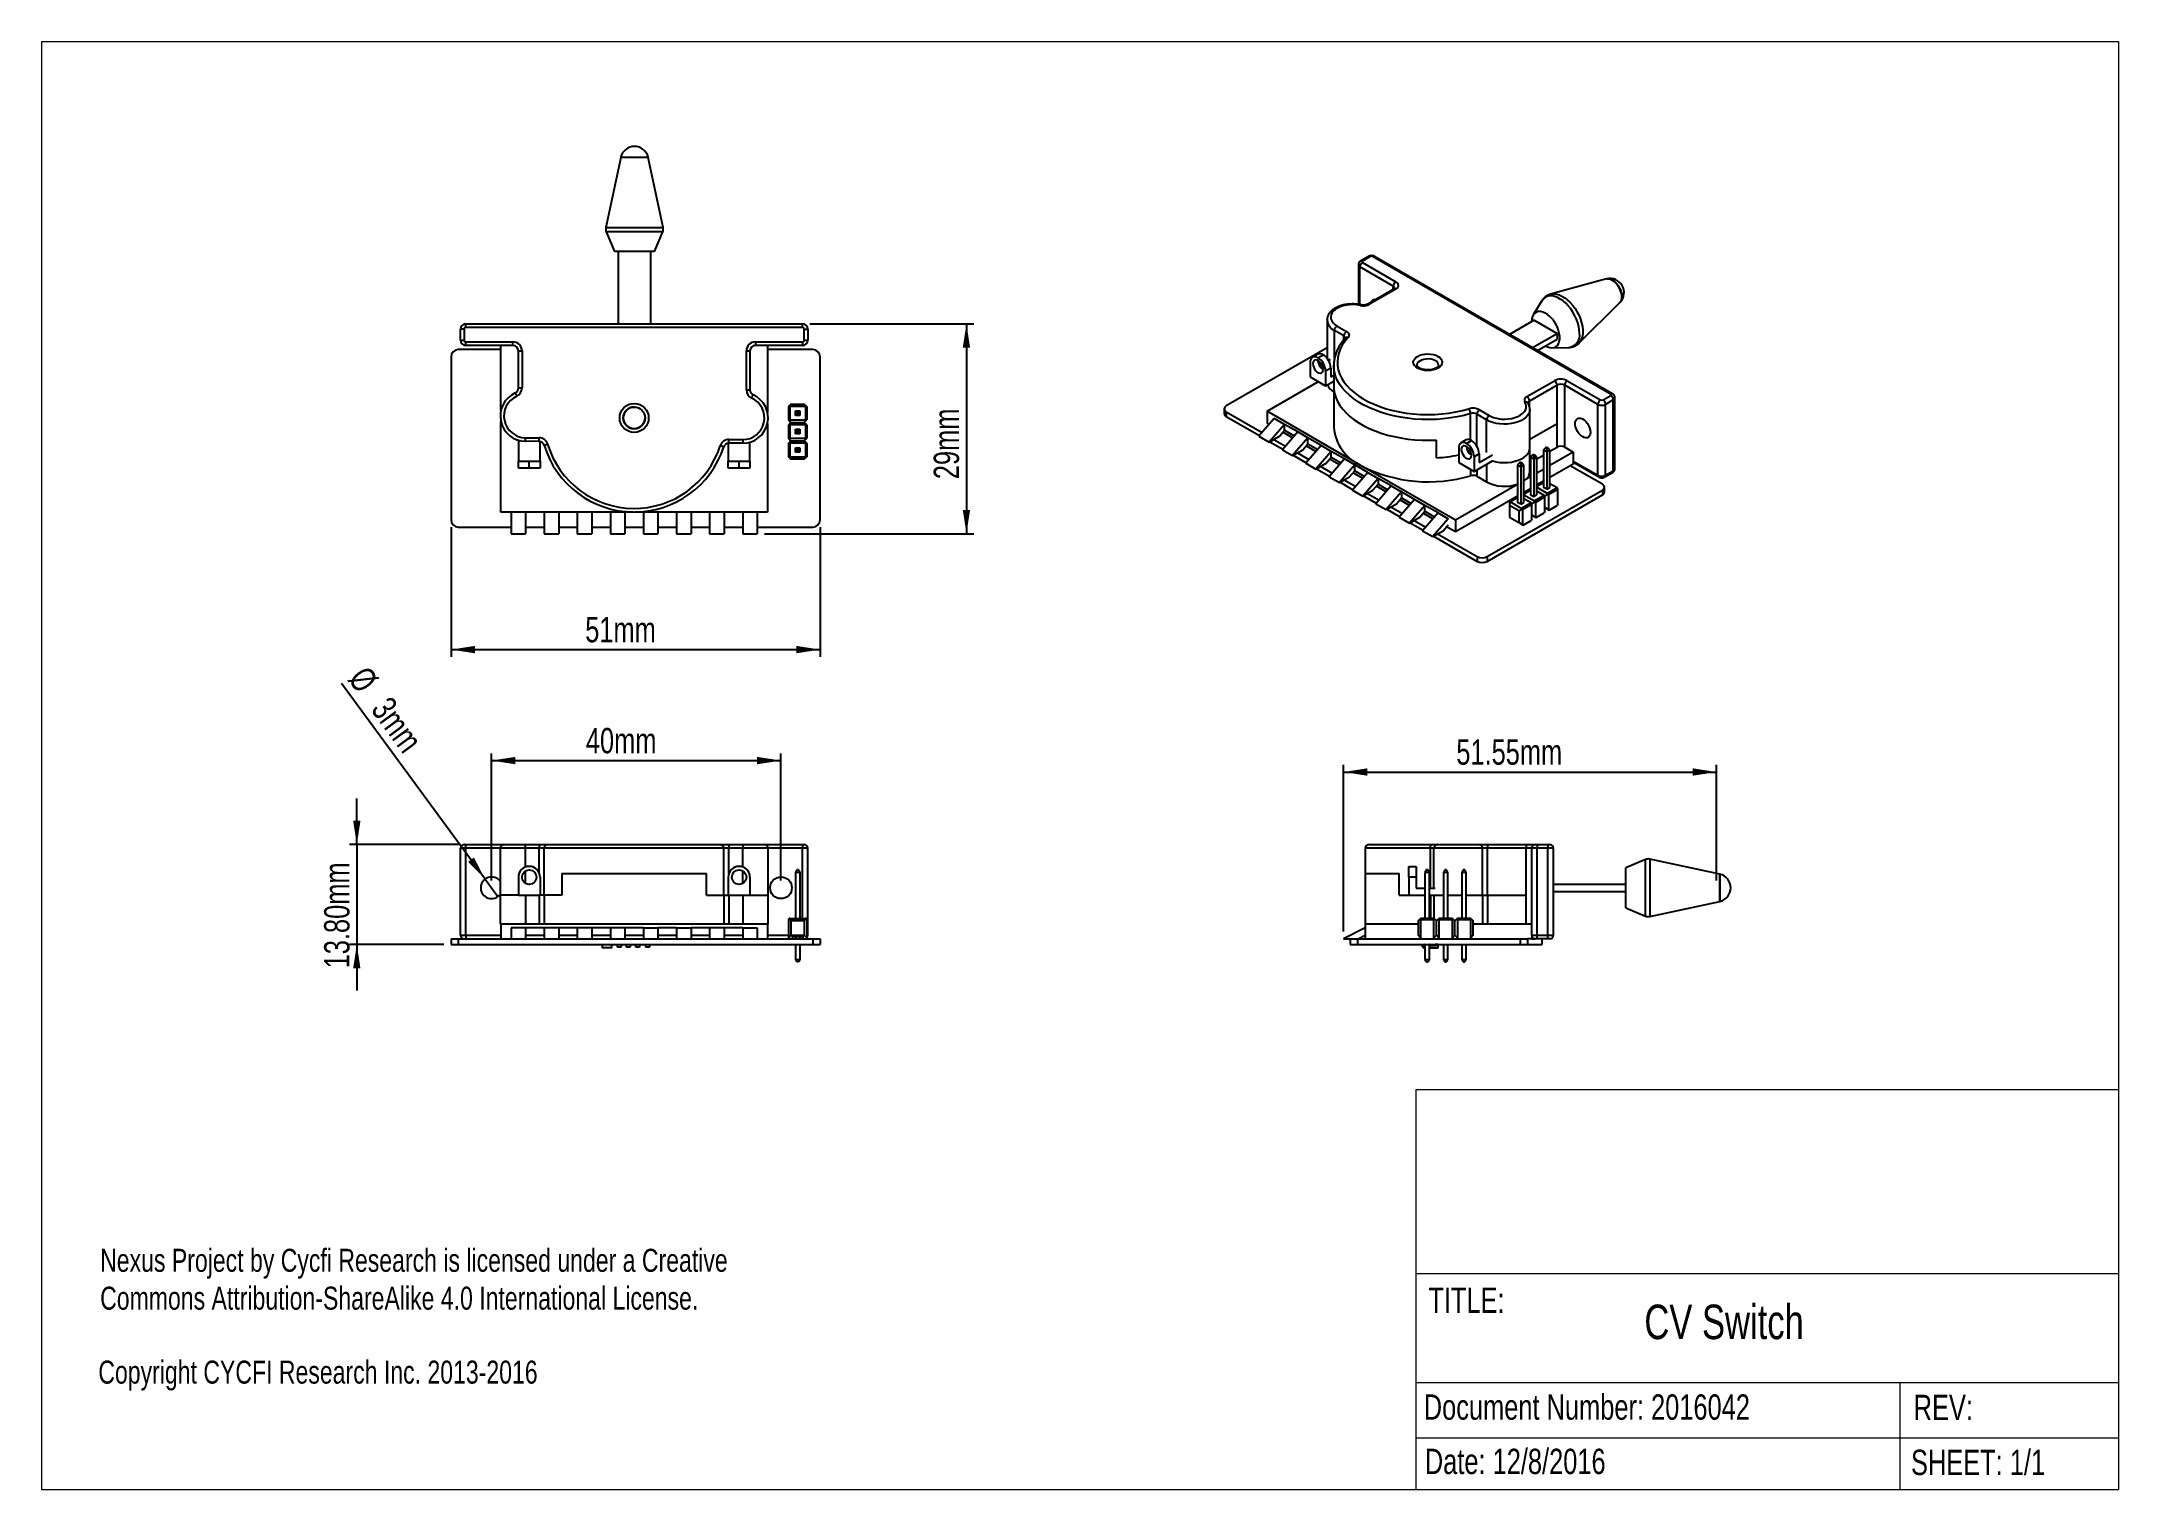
# Model space of a CAD drawing. Header units: millimetres. Extents: x 5 to 292, y 4 to 204.
import ezdxf

# ---------------------------------------------------------------- set-up
doc = ezdxf.new("R2010")
doc.units = ezdxf.units.MM
doc.layers.add('LAYER_1', color=179, linetype='Continuous')
doc.styles.add('SLDTEXTSTYLE0', font='TXT', dxfattribs={"width": 0.75})
doc.dimstyles.new('SLDDIMSTYLE0', dxfattribs={"dimtxt": 3.5, "dimasz": 3.302, "dimexe": 0, "dimexo": 0.0625, "dimgap": 0.875, "dimtad": 1, "dimrnd": 1e-09, "dimzin": 4, "dimdsep": 46, "dimtxsty": 'SLDTEXTSTYLE0', "dimsah": 1, "dimcen": 0.09, "dimadec": 0, "dimazin": 1, "dimtfac": 1, "dimtmove": 0, "dimatfit": 0, "dimfxl": 1, "dimfrac": 2, "dimtolj": 1, "dimtzin": 12, "dimarcsym": 0})
doc.dimstyles.new('SLDDIMSTYLE1', dxfattribs={"dimtxt": 3.5, "dimasz": 3.302, "dimexe": 0, "dimexo": 0.0625, "dimgap": 0.875, "dimtad": 1, "dimrnd": 1e-09, "dimzin": 12, "dimdsep": 46, "dimtxsty": 'SLDTEXTSTYLE0', "dimsah": 1, "dimcen": 0.09, "dimadec": 0, "dimazin": 3, "dimtfac": 1, "dimtofl": 0, "dimtmove": 0, "dimatfit": 3, "dimfxl": 1, "dimfrac": 2, "dimtolj": 1, "dimtzin": 12, "dimarcsym": 0})
doc.dimstyles.new('SLDDIMSTYLE2', dxfattribs={"dimtxt": 3.5, "dimasz": 3.302, "dimexe": 0, "dimexo": 0.0625, "dimgap": 0.875, "dimtad": 1, "dimrnd": 1e-09, "dimzin": 12, "dimdsep": 46, "dimtxsty": 'SLDTEXTSTYLE0', "dimblk1": 'NONE', "dimsah": 1, "dimcen": 0, "dimadec": 0, "dimazin": 3, "dimtfac": 1, "dimtmove": 0, "dimatfit": 3, "dimldrblk": 'NONE', "dimfxl": 1, "dimfrac": 2, "dimtolj": 1, "dimtzin": 12, "dimarcsym": 0})
doc.dimstyles.new('SLDDIMSTYLE3', dxfattribs={"dimtxt": 3.5, "dimasz": 3.302, "dimexe": 0, "dimexo": 0.0625, "dimgap": 0.875, "dimtad": 1, "dimrnd": 1e-09, "dimzin": 12, "dimdsep": 46, "dimtxsty": 'SLDTEXTSTYLE0', "dimsah": 1, "dimcen": 0.09, "dimadec": 0, "dimazin": 3, "dimtfac": 1, "dimtmove": 0, "dimatfit": 0, "dimfxl": 1, "dimfrac": 2, "dimtolj": 1, "dimtzin": 12, "dimarcsym": 0})

msp = doc.modelspace()

# ---------------------------------------------------------------- texts
at = {"layer": 'LAYER_1', "attachment_point": 1, "style": 'SLDTEXTSTYLE0'}
for s, insert, char_height in [('TITLE:', (196.554, 32.358), 3.5), ('CV Switch', (226.408, 30.007), 4.7625), ('Copyright CYCFI Research Inc. 2013-2016', (12.766, 22.275), 3.175), ('Document Number: 2016042', (195.922, 17.612), 3.5), ('REV:', (263.626, 17.552), 3.5), ('Date: 12/8/2016', (196.07, 10.106), 3.5), ('SHEET: 1/1', (263.251, 9.971), 3.5)]:
    msp.add_mtext(s, dxfattribs=dict(at, insert=insert, char_height=char_height))

# ---------------------------------------------------------------- blocks, each defined once
blk = doc.blocks.new('SW_NOTE_0')
at = {"layer": 'LAYER_1', "color": 0, "char_height": 3.175, "attachment_point": 1, "style": 'SLDTEXTSTYLE0'}
for s, insert in [('Nexus Project by Cycfi Research is licensed under a Creative', (0, 4.09)), ('Commons Attribution-ShareAlike 4.0 International License.', (0, -1.14))]:
    blk.add_mtext(s, dxfattribs=dict(at, insert=insert))
blk = doc.blocks.new('_D')
at = {"layer": 'LAYER_1'}
for p, q in [((48.49, 93.55), (48.49, 99.9)), ((62.56, 93.55), (47.49, 93.55)), ((48.49, 93.55), (48.49, 79.75)), ((60.51, 79.75), (47.49, 79.75)), ((48.49, 79.75), (48.49, 73.4))]:
    blk.add_line(p, q, dxfattribs=at)
for points in [[(48.49, 93.55), (48.99, 96.85), (47.98, 96.85)], [(48.49, 79.75), (47.98, 76.45), (48.99, 76.45)]]:
    blk.add_solid(points, dxfattribs=at)
at = {"layer": 'LAYER_1', "insert": (43.97, 76.46), "char_height": 3.5, "attachment_point": 1, "rotation": 90, "style": 'SLDTEXTSTYLE0'}
blk.add_mtext('13.80mm', dxfattribs=at)
blk = doc.blocks.new('_D_1')
at = {"layer": 'LAYER_1'}
for p, q in [((67.1, 88.59), (67.1, 106.16)), ((67.1, 105.16), (107.1, 105.16)), ((107.1, 88.59), (107.1, 106.16))]:
    blk.add_line(p, q, dxfattribs=at)
for points in [[(67.1, 105.16), (70.4, 104.65), (70.4, 105.67)], [(107.1, 105.16), (103.8, 105.67), (103.8, 104.65)]]:
    blk.add_solid(points, dxfattribs=at)
at = {"layer": 'LAYER_1', "insert": (80.14, 109.67), "char_height": 3.5, "attachment_point": 1, "style": 'SLDTEXTSTYLE0'}
blk.add_mtext('40mm', dxfattribs=at)
blk = doc.blocks.new('_D_2')
at = {"layer": 'LAYER_1'}
for q in [(46.35, 115.83), (67.99, 86.38)]:
    blk.add_line((66.21, 88.8), q, dxfattribs=at)
blk.add_solid([(66.21, 88.8), (64.67, 91.76), (63.85, 91.16)], dxfattribs=at)
at = {"layer": 'LAYER_1', "char_height": 3.5, "attachment_point": 1, "rotation": 306.3057, "style": 'SLDTEXTSTYLE0'}
for s, insert in [('%%c', (49.98, 118.49)), ('3mm', (53.15, 114.27))]:
    blk.add_mtext(s, dxfattribs=dict(at, insert=insert))
blk = doc.blocks.new('_NONE')
blk = doc.blocks.new('_D_3')
at = {"layer": 'LAYER_1'}
for p, q in [((111.07, 165.49), (133.73, 165.49)), ((132.73, 165.49), (132.73, 136.49)), ((104.81, 136.49), (133.73, 136.49))]:
    blk.add_line(p, q, dxfattribs=at)
for points in [[(132.73, 165.49), (132.22, 162.19), (133.23, 162.19)], [(132.73, 136.49), (133.23, 139.79), (132.22, 139.79)]]:
    blk.add_solid(points, dxfattribs=at)
at = {"layer": 'LAYER_1', "insert": (128.21, 144.03), "char_height": 3.5, "attachment_point": 1, "rotation": 90, "style": 'SLDTEXTSTYLE0'}
blk.add_mtext('29mm', dxfattribs=at)
blk = doc.blocks.new('_D_4')
at = {"layer": 'LAYER_1'}
for p, q in [((61.51, 137.42), (61.51, 119.49)), ((112.51, 137.42), (112.51, 119.49)), ((61.51, 120.49), (112.51, 120.49))]:
    blk.add_line(p, q, dxfattribs=at)
for points in [[(61.51, 120.49), (64.81, 119.98), (64.81, 121)], [(112.51, 120.49), (109.21, 121), (109.21, 119.98)]]:
    blk.add_solid(points, dxfattribs=at)
at = {"layer": 'LAYER_1', "insert": (80.05, 125), "char_height": 3.5, "attachment_point": 1, "style": 'SLDTEXTSTYLE0'}
blk.add_mtext('51mm', dxfattribs=at)
blk = doc.blocks.new('_D_5')
at = {"layer": 'LAYER_1'}
for p, q in [((184.84, 81.55), (184.84, 104.58)), ((184.84, 103.58), (236.39, 103.58)), ((236.39, 88.59), (236.39, 104.58))]:
    blk.add_line(p, q, dxfattribs=at)
for points in [[(184.84, 103.58), (188.14, 103.07), (188.14, 104.09)], [(236.39, 103.58), (233.09, 104.09), (233.09, 103.07)]]:
    blk.add_solid(points, dxfattribs=at)
at = {"layer": 'LAYER_1', "insert": (200.42, 108.09), "char_height": 3.5, "attachment_point": 1, "style": 'SLDTEXTSTYLE0'}
blk.add_mtext('51.55mm', dxfattribs=at)

# ---------------------------------------------------------------- dimensions: what is measured, and where the dimension line sits
at = {"layer": 'LAYER_1'}
for base, p1, p2, dimstyle, picture, middle in [((132.726, 136.493), (110.066, 165.492), (103.809, 136.493), 'SLDDIMSTYLE3', '_D_3', (132.726, 150.992)), ((48.486, 79.752), (63.563, 93.552), (61.507, 79.752), 'SLDDIMSTYLE0', '_D', (48.486, 86.652))]:
    dim = msp.add_linear_dim(base=base, p1=p1, p2=p2, angle=90, dimstyle=dimstyle, dxfattribs=at)
    dim.commit()
    dim.dimension.update_dxf_attribs({"geometry": picture, "text_midpoint": middle, "dimtype": 160})
for base, p1, p2, picture, middle in [((112.507, 120.493), (61.507, 138.423), (112.507, 138.423), '_D_4', (87.007, 120.493)), ((107.103, 105.161), (67.103, 87.589), (107.103, 87.589), '_D_1', (87.103, 105.161)), ((236.387, 103.581), (184.838, 80.552), (236.387, 87.589), '_D_5', (210.613, 103.581))]:
    dim = msp.add_linear_dim(base=base, p1=p1, p2=p2, dimstyle='SLDDIMSTYLE1', dxfattribs=at)
    dim.commit()
    dim.dimension.update_dxf_attribs({"geometry": picture, "text_midpoint": middle, "dimtype": 160})
dim = msp.add_diameter_dim_2p(p1=(67.991, 86.38), p2=(66.215, 88.798), dimstyle='SLDDIMSTYLE2', dxfattribs=at)
dim.commit()
dim.dimension.update_dxf_attribs({"geometry": '_D_2', "text_midpoint": (51.187, 109.252), "dimtype": 163})

# ---------------------------------------------------------------- linework, layer by layer
at = {"color": 7, "linetype": 'Continuous', "lineweight": 18}
for p, q in [((4.92, 204.48), (291.92, 204.48)), ((4.92, 204.48), (4.92, 4.48)), ((291.92, 204.48), (291.92, 4.48)), ((194.842, 59.73), (291.92, 59.73)), ((194.842, 59.73), (194.842, 4.48)), ((291.92, 34.257), (194.842, 34.257)), ((194.842, 19.24), (291.92, 19.24)), ((261.764, 11.63), (261.764, 19.24)), ((194.842, 11.63), (291.92, 11.63)), ((261.764, 4.48), (261.764, 11.63)), ((4.92, 4.48), (291.92, 4.48))]:
    msp.add_line(p, q, dxfattribs=at)
at = {"color": 7, "linetype": 'Continuous', "lineweight": 25}
for p, q in [((84.953, 188.479), (82.896, 178.801)), ((90.81, 178.801), (88.753, 188.479)), ((82.953, 178.202), (84.103, 175.492)), ((89.602, 175.492), (90.752, 178.202)), ((89.602, 175.492), (84.103, 175.492)), ((84.603, 175.492), (84.603, 165.492)), ((89.103, 165.492), (89.103, 175.492)), ((186.891, 173.649), (186.891, 168.17)), ((191.709, 170.689), (187.11, 173.344)), ((188.277, 174.797), (187.214, 174.184)), ((188.527, 174.773), (187.464, 174.159)), ((187.464, 173.956), (192.063, 171.301)), ((221.761, 155.79), (188.878, 174.773)), ((222.011, 155.814), (189.128, 174.797)), ((191.813, 170.307), (188.198, 168.22)), ((192.063, 170.282), (188.448, 168.196)), ((221.158, 171.693), (213.452, 169.593)), ((221.215, 171.707), (221.16, 171.693)), ((212.242, 168.672), (211.048, 166.715)), ((217.364, 162.816), (223.036, 168.439)), ((223.038, 168.441), (223.077, 168.481)), ((63.314, 164.744), (62.814, 164.744)), ((62.814, 163.24), (62.814, 164.744)), ((63.314, 164.744), (63.314, 163.24)), ((63.563, 164.992), (63.563, 165.492)), ((63.563, 165.492), (110.066, 165.492)), ((110.066, 164.992), (63.563, 164.992)), ((110.066, 164.992), (110.066, 165.492)), ((110.314, 164.744), (110.814, 164.744)), ((110.314, 163.24), (110.314, 164.744)), ((110.814, 164.744), (110.814, 163.24)), ((182.566, 166.002), (182.567, 166.037)), ((182.566, 166.002), (182.566, 160.714)), ((184.887, 163.812), (183.591, 164.574)), ((183.947, 165.185), (185.244, 164.422)), ((211.18, 166.009), (207.766, 164.038)), ((210.948, 162.201), (214.362, 164.172)), ((211.18, 166.009), (214.362, 164.172)), ((214.362, 164.172), (214.362, 163.356)), ((61.507, 160.923), (61.507, 138.423)), ((68.4, 161.923), (62.507, 161.923)), ((62.814, 163.24), (63.314, 163.24)), ((63.563, 162.992), (70.066, 162.992)), ((63.563, 162.492), (63.563, 162.992)), ((70.066, 162.492), (63.563, 162.492)), ((68.4, 153.518), (68.4, 162.492)), ((70.066, 162.492), (70.066, 162.992)), ((70.814, 156.632), (70.814, 161.744)), ((70.814, 161.744), (71.314, 161.744)), ((71.314, 161.744), (71.314, 156.632)), ((102.314, 156.364), (102.314, 161.744)), ((102.314, 161.744), (102.814, 161.744)), ((102.814, 161.744), (102.814, 156.364)), ((103.563, 162.992), (110.066, 162.992)), ((103.563, 162.992), (103.563, 162.492)), ((110.066, 162.492), (103.563, 162.492)), ((105.233, 162.492), (105.233, 153.241)), ((111.507, 161.923), (105.233, 161.923)), ((110.066, 162.992), (110.066, 162.492)), ((110.314, 163.24), (110.814, 163.24)), ((112.507, 138.423), (112.507, 160.923)), ((182.566, 162.192), (168.637, 154.151)), ((181.262, 161.289), (180.555, 160.88)), ((181.305, 160.806), (182.012, 161.214)), ((211.655, 161.793), (214.362, 163.356)), ((213.67, 162.173), (215.962, 162.229)), ((180.244, 160.194), (180.244, 158.152)), ((180.244, 158.152), (182.366, 156.928)), ((181.805, 159.87), (181.512, 159.701)), ((183.073, 159.377), (182.366, 158.969)), ((182.366, 158.969), (182.366, 156.928)), ((182.986, 160.552), (182.762, 160.422)), ((183.073, 159.377), (183.073, 158.152)), ((183.073, 158.152), (183.481, 158.388)), ((183.481, 159.77), (183.481, 156.912)), ((183.482, 159.654), (183.481, 159.77)), ((70.814, 156.632), (71.314, 156.632)), ((102.314, 156.364), (102.814, 156.364)), ((174.268, 153.407), (181.366, 157.505)), ((182.366, 156.928), (183.481, 157.571)), ((183.481, 156.912), (183.481, 151.197)), ((210.179, 155.432), (213.983, 157.628)), ((214.336, 157.016), (210.532, 154.82)), ((214.336, 151.708), (214.336, 157.016)), ((219.993, 154.361), (215.395, 157.016)), ((215.395, 148.442), (215.395, 157.016)), ((215.748, 157.628), (220.347, 154.973)), ((220.698, 154.973), (221.761, 155.587)), ((222.334, 145.482), (222.334, 155.28)), ((108.131, 154.067), (108.131, 152.218)), ((108.476, 154.413), (108.182, 154.118)), ((108.182, 152.168), (108.476, 151.873)), ((110.498, 154.067), (108.304, 154.067)), ((108.304, 154.067), (108.304, 152.218)), ((108.304, 152.218), (110.498, 152.218)), ((108.476, 154.413), (110.325, 154.413)), ((109.086, 153.458), (109.276, 153.268)), ((109.086, 153.458), (109.716, 153.458)), ((109.086, 152.828), (109.086, 153.458)), ((109.086, 153.458), (109.086, 153.458)), ((109.276, 153.018), (109.086, 152.828)), ((109.716, 152.828), (109.086, 152.828)), ((109.526, 153.268), (109.276, 153.268)), ((109.276, 153.268), (109.276, 153.018)), ((109.526, 153.018), (109.276, 153.018)), ((109.716, 153.458), (109.526, 153.268)), ((109.526, 153.268), (109.526, 153.018)), ((109.526, 153.018), (109.716, 152.828)), ((109.716, 153.458), (109.716, 152.828)), ((109.716, 153.458), (109.716, 153.458)), ((110.62, 154.118), (110.325, 154.413)), ((110.325, 151.873), (110.62, 152.168)), ((110.498, 154.067), (110.498, 152.218)), ((110.671, 154.067), (110.62, 154.118)), ((110.671, 154.067), (110.671, 152.218)), ((168.345, 153.743), (168.345, 153.089)), ((168.637, 153.334), (173.589, 150.476)), ((168.637, 153.334), (168.637, 152.681)), ((168.637, 152.681), (173.211, 150.041)), ((175.272, 152.419), (173.15, 149.97)), ((174.268, 153.407), (174.268, 151.774)), ((187.206, 145.938), (174.268, 153.407)), ((176.686, 151.603), (175.272, 152.419)), ((204.613, 152.218), (203.272, 153.006)), ((203.629, 153.617), (204.968, 152.83)), ((210.312, 154.533), (210.31, 154.537)), ((210.587, 148.34), (210.587, 153.647)), ((219.993, 144.562), (219.993, 154.361)), ((222.115, 154.975), (221.052, 154.361)), ((221.052, 144.562), (221.052, 154.361)), ((222.115, 145.176), (222.115, 154.975)), ((68.4, 139.493), (68.4, 152.005)), ((70.814, 149.408), (70.814, 146.53)), ((73.666, 149.245), (71.817, 149.262)), ((71.819, 149.762), (73.671, 149.745)), ((99.907, 149.509), (101.817, 149.492)), ((105.233, 151.743), (105.233, 139.493)), ((108.131, 151.527), (108.131, 149.678)), ((108.476, 151.873), (108.182, 151.578)), ((108.182, 149.628), (108.476, 149.333)), ((108.476, 149.333), (108.182, 149.038)), ((110.498, 151.527), (108.304, 151.527)), ((108.304, 151.527), (108.304, 149.678)), ((108.304, 149.678), (110.498, 149.678)), ((108.476, 151.873), (110.325, 151.873)), ((108.476, 149.333), (110.325, 149.333)), ((109.086, 150.288), (109.086, 150.918)), ((109.086, 150.918), (109.276, 150.728)), ((109.086, 150.918), (109.716, 150.918)), ((109.086, 150.918), (109.086, 150.918)), ((109.276, 150.478), (109.086, 150.288)), ((109.716, 150.288), (109.086, 150.288)), ((109.526, 150.728), (109.276, 150.728)), ((109.276, 150.728), (109.276, 150.478)), ((109.526, 150.478), (109.276, 150.478)), ((109.716, 150.918), (109.526, 150.728)), ((109.526, 150.728), (109.526, 150.478)), ((109.526, 150.478), (109.716, 150.288)), ((109.716, 150.918), (109.716, 150.288)), ((109.716, 150.918), (109.716, 150.918)), ((110.62, 151.578), (110.325, 151.873)), ((110.325, 149.333), (110.62, 149.628)), ((110.62, 149.038), (110.325, 149.333)), ((110.498, 151.527), (110.498, 149.678)), ((110.671, 151.527), (110.62, 151.578)), ((110.671, 151.527), (110.671, 149.678)), ((173.15, 149.97), (174.564, 149.153)), ((174.564, 151.603), (174.268, 151.774)), ((176.686, 151.603), (174.564, 149.153)), ((174.564, 149.153), (175.979, 149.97)), ((175.222, 149.533), (176.82, 148.611)), ((175.979, 149.97), (176.686, 150.786)), ((178.503, 150.554), (176.382, 148.104)), ((177.796, 149.737), (176.45, 150.514)), ((178.503, 150.554), (176.686, 151.603)), ((176.686, 150.786), (176.686, 151.603)), ((176.686, 150.786), (178.032, 150.009)), ((179.917, 149.737), (177.796, 147.288)), ((179.917, 149.737), (178.503, 150.554)), ((181.734, 148.688), (179.917, 149.737)), ((179.917, 148.921), (179.917, 149.737)), ((197.678, 146.99), (197.678, 149.44)), ((201.768, 149.451), (201.061, 149.042)), ((201.811, 148.968), (202.518, 149.376)), ((210.587, 149.544), (214.336, 151.708)), ((214.336, 148.442), (214.336, 151.708)), ((70.814, 145.53), (70.814, 146.53)), ((70.814, 146.53), (72.314, 146.53)), ((72.314, 145.53), (72.314, 146.53)), ((72.314, 146.53), (73.814, 146.53)), ((73.814, 146.53), (73.814, 149.229)), ((73.814, 146.53), (73.814, 145.53)), ((99.814, 149.005), (99.814, 146.53)), ((99.814, 145.53), (99.814, 146.53)), ((99.814, 146.53), (101.314, 146.53)), ((101.814, 148.992), (99.902, 149.009)), ((101.314, 145.53), (101.314, 146.53)), ((101.314, 146.53), (102.814, 146.53)), ((102.814, 146.53), (102.814, 149.138)), ((102.814, 146.53), (102.814, 145.53)), ((108.131, 148.987), (108.131, 147.138)), ((108.182, 147.088), (108.476, 146.793)), ((110.498, 148.987), (108.304, 148.987)), ((108.304, 148.987), (108.304, 147.138)), ((108.304, 147.138), (110.498, 147.138)), ((110.325, 146.793), (108.476, 146.793)), ((109.086, 148.378), (109.276, 148.188)), ((109.086, 148.378), (109.716, 148.378)), ((109.086, 147.748), (109.086, 148.378)), ((109.086, 148.378), (109.086, 148.378)), ((109.276, 147.938), (109.086, 147.748)), ((109.716, 147.748), (109.086, 147.748)), ((109.526, 148.188), (109.276, 148.188)), ((109.276, 148.188), (109.276, 147.938)), ((109.526, 147.938), (109.276, 147.938)), ((109.716, 148.378), (109.526, 148.188)), ((109.526, 148.188), (109.526, 147.938)), ((109.526, 147.938), (109.716, 147.748)), ((109.716, 148.378), (109.716, 147.748)), ((109.716, 148.378), (109.716, 148.378)), ((110.325, 146.793), (110.62, 147.088)), ((110.498, 148.987), (110.498, 147.138)), ((110.671, 148.987), (110.62, 149.038)), ((110.671, 148.987), (110.671, 147.138)), ((174.656, 149.207), (176.443, 148.175)), ((176.382, 148.104), (177.796, 147.288)), ((177.796, 147.288), (179.21, 148.104)), ((177.888, 147.341), (179.674, 146.31)), ((178.454, 147.668), (180.052, 146.745)), ((179.21, 148.104), (179.917, 148.921)), ((181.734, 148.688), (179.613, 146.239)), ((181.027, 147.872), (179.681, 148.649)), ((179.917, 148.921), (181.263, 148.144)), ((183.149, 147.872), (181.027, 145.422)), ((183.149, 147.872), (181.734, 148.688)), ((182.442, 146.239), (183.149, 147.055)), ((184.966, 146.823), (182.845, 144.373)), ((184.259, 146.006), (182.913, 146.783)), ((184.966, 146.823), (183.149, 147.872)), ((183.149, 147.055), (183.149, 147.872)), ((183.149, 147.055), (184.494, 146.278)), ((186.38, 146.006), (184.966, 146.823)), ((200.751, 148.356), (200.751, 146.314)), ((202.311, 148.032), (202.018, 147.863)), ((203.579, 147.539), (202.872, 147.131)), ((202.872, 147.131), (202.872, 145.09)), ((202.872, 145.09), (205.423, 146.562)), ((203.579, 147.539), (203.579, 146.314)), ((203.579, 146.314), (205.423, 147.379)), ((209.32, 146.39), (209.143, 146.288)), ((209.497, 146.288), (209.32, 146.39)), ((210.587, 145.074), (210.587, 148.34)), ((210.939, 147.325), (210.67, 147.047)), ((211.116, 146.79), (210.67, 147.047)), ((210.67, 147.047), (210.67, 141.857)), ((211.116, 147.427), (210.939, 147.325)), ((211.116, 147.223), (210.939, 147.325)), ((211.293, 147.325), (211.116, 147.427)), ((211.293, 147.325), (211.116, 147.223)), ((211.116, 147.223), (211.116, 146.79)), ((211.561, 147.047), (211.116, 146.79)), ((211.116, 146.79), (211.116, 141.6)), ((211.561, 147.047), (211.293, 147.325)), ((211.561, 146.84), (212.466, 147.362)), ((211.561, 141.857), (211.561, 147.047)), ((212.735, 148.362), (212.466, 148.084)), ((212.912, 147.827), (212.466, 148.084)), ((212.466, 148.084), (212.466, 142.894)), ((212.912, 148.464), (212.735, 148.362)), ((212.912, 148.26), (212.735, 148.362)), ((213.089, 148.362), (212.912, 148.464)), ((213.089, 148.362), (212.912, 148.26)), ((212.912, 148.26), (212.912, 147.827)), ((213.357, 148.084), (212.912, 147.827)), ((212.912, 147.827), (212.912, 142.637)), ((213.357, 148.084), (213.089, 148.362)), ((213.357, 147.877), (214.336, 148.442)), ((213.357, 142.894), (213.357, 148.084)), ((216.576, 147.76), (213.357, 145.902)), ((215.395, 148.442), (216.576, 147.76)), ((216.576, 147.76), (216.576, 146.127)), ((72.314, 145.53), (70.814, 145.53)), ((73.814, 145.53), (72.314, 145.53)), ((101.314, 145.53), (99.814, 145.53)), ((102.814, 145.53), (101.314, 145.53)), ((179.613, 146.239), (181.027, 145.422)), ((181.027, 145.422), (182.442, 146.239)), ((181.119, 145.476), (182.906, 144.444)), ((181.685, 145.802), (183.283, 144.88)), ((182.845, 144.373), (184.259, 143.557)), ((186.38, 146.006), (184.259, 143.557)), ((184.259, 143.557), (185.673, 144.373)), ((184.351, 143.61), (186.137, 142.579)), ((184.917, 143.937), (186.515, 143.014)), ((185.673, 144.373), (186.38, 145.19)), ((188.197, 144.957), (186.076, 142.508)), ((187.49, 144.141), (186.144, 144.918)), ((188.197, 144.957), (186.38, 146.006)), ((186.38, 145.19), (186.38, 146.006)), ((186.38, 145.19), (187.726, 144.413)), ((187.371, 145.843), (187.206, 145.938)), ((200.313, 138.371), (187.371, 145.843)), ((189.612, 144.141), (187.49, 141.692)), ((188.197, 144.957), (189.612, 144.141)), ((191.429, 143.092), (189.612, 144.141)), ((189.612, 144.141), (189.612, 143.324)), ((200.751, 146.314), (202.872, 145.09)), ((203.272, 144.432), (204.613, 143.645)), ((209.143, 146.288), (208.874, 146.01)), ((209.32, 145.753), (208.874, 146.01)), ((208.874, 146.01), (208.874, 140.821)), ((209.32, 146.186), (209.143, 146.288)), ((209.497, 146.288), (209.32, 146.186)), ((209.32, 146.186), (209.32, 145.753)), ((209.765, 146.01), (209.32, 145.753)), ((209.32, 145.753), (209.32, 140.563)), ((209.765, 146.01), (209.497, 146.288)), ((209.765, 140.821), (209.765, 146.01)), ((210.67, 144.351), (210.034, 143.984)), ((210.587, 146.278), (210.67, 146.325)), ((212.466, 145.387), (211.561, 144.865)), ((212.466, 143.754), (211.561, 143.232)), ((212.466, 143.591), (211.561, 143.069)), ((216.576, 146.127), (213.357, 144.269)), ((220.61, 143.333), (216.173, 145.894)), ((216.576, 146.366), (220.097, 144.333)), ((220.948, 144.333), (222.011, 144.947)), ((221.052, 144.562), (222.115, 145.176)), ((186.076, 142.508), (187.49, 141.692)), ((187.49, 141.692), (188.905, 142.508)), ((187.582, 141.745), (189.369, 140.713)), ((188.148, 142.071), (189.746, 141.149)), ((188.905, 142.508), (189.612, 143.324)), ((191.429, 143.092), (189.308, 140.642)), ((189.308, 140.642), (190.722, 139.826)), ((190.722, 142.275), (189.376, 143.052)), ((189.612, 143.324), (190.957, 142.547)), ((192.843, 142.275), (190.722, 139.826)), ((190.722, 139.826), (192.136, 140.642)), ((191.429, 143.092), (192.843, 142.275)), ((192.136, 140.642), (192.843, 141.459)), ((194.66, 141.226), (192.539, 138.777)), ((193.953, 140.41), (192.607, 141.187)), ((194.66, 141.226), (192.843, 142.275)), ((192.843, 142.275), (192.843, 141.459)), ((192.843, 141.459), (194.189, 140.682)), ((196.075, 140.41), (194.66, 141.226)), ((208.874, 143.314), (200.313, 138.371)), ((208.874, 141.681), (200.313, 136.738)), ((204.7, 133.332), (220.61, 142.517)), ((204.7, 132.679), (220.61, 141.864)), ((208.874, 141.518), (207.768, 140.879)), ((207.768, 140.879), (207.768, 140.397)), ((207.89, 140.891), (209.442, 139.995)), ((209.32, 140.563), (208.874, 140.821)), ((208.874, 140.821), (208.874, 140.821)), ((209.32, 140.563), (209.765, 140.821)), ((210.749, 140.75), (209.442, 139.995)), ((210.67, 142.718), (209.765, 142.195)), ((210.67, 142.555), (209.765, 142.032)), ((209.765, 141.882), (211.238, 141.032)), ((210.749, 140.75), (209.765, 141.318)), ((211.116, 141.6), (210.67, 141.857)), ((210.67, 141.857), (210.67, 141.857)), ((210.871, 140.68), (211.289, 140.92)), ((211.116, 141.6), (211.561, 141.857)), ((212.545, 141.787), (211.238, 141.032)), ((212.668, 141.575), (211.36, 140.821)), ((211.36, 140.821), (211.36, 138.793)), ((211.561, 142.919), (213.034, 142.069)), ((212.545, 141.787), (211.561, 142.355)), ((212.912, 142.637), (212.466, 142.894)), ((212.466, 142.894), (212.466, 142.894)), ((212.668, 141.716), (213.085, 141.957)), ((212.668, 139.548), (212.668, 141.575)), ((212.912, 142.637), (213.357, 142.894)), ((214.341, 142.824), (213.034, 142.069)), ((214.464, 142.612), (213.156, 141.857)), ((213.156, 141.857), (213.156, 139.83)), ((214.341, 142.824), (213.357, 143.392)), ((214.464, 140.585), (214.464, 142.612)), ((220.61, 142.517), (220.61, 141.864)), ((220.903, 142.272), (220.903, 142.925)), ((86.698, 139.493), (68.4, 139.493)), ((69.819, 139.493), (69.819, 136.493)), ((71.819, 139.493), (71.819, 136.493)), ((74.389, 139.493), (74.389, 136.493)), ((76.389, 139.493), (76.389, 136.493)), ((78.959, 139.493), (78.959, 136.493)), ((80.959, 139.493), (80.959, 136.493)), ((83.529, 139.493), (83.529, 136.493)), ((85.529, 139.493), (85.529, 136.493)), ((105.233, 139.493), (86.931, 139.493)), ((88.099, 139.493), (88.099, 136.493)), ((90.099, 139.493), (90.099, 136.493)), ((92.669, 139.493), (92.669, 136.493)), ((94.669, 139.493), (94.669, 136.493)), ((97.239, 139.493), (97.239, 136.493)), ((99.239, 139.493), (99.239, 136.493)), ((101.809, 139.493), (101.809, 136.493)), ((103.809, 139.493), (103.809, 136.493)), ((190.814, 139.879), (192.6, 138.848)), ((191.379, 140.206), (192.978, 139.283)), ((192.539, 138.777), (193.953, 137.961)), ((196.075, 140.41), (193.953, 137.961)), ((193.953, 137.961), (195.367, 138.777)), ((194.045, 138.014), (195.832, 136.982)), ((194.611, 138.34), (196.209, 137.418)), ((195.367, 138.777), (196.075, 139.593)), ((197.892, 139.361), (195.771, 136.911)), ((197.185, 138.544), (195.839, 139.321)), ((197.892, 139.361), (196.075, 140.41)), ((196.075, 139.593), (196.075, 140.41)), ((196.075, 139.593), (197.42, 138.816)), ((199.306, 138.544), (197.185, 136.095)), ((197.892, 139.361), (199.306, 138.544)), ((200.313, 138.371), (200.313, 136.738)), ((209.075, 139.643), (207.768, 140.397)), ((207.768, 140.397), (207.768, 138.793)), ((207.768, 138.793), (209.075, 138.039)), ((207.768, 138.793), (207.768, 138.793)), ((207.768, 138.793), (207.869, 138.735)), ((208.012, 138.653), (207.869, 138.735)), ((208.012, 138.653), (208.223, 138.531)), ((209.075, 139.643), (209.492, 139.883)), ((209.075, 139.643), (209.075, 138.039)), ((209.564, 137.756), (209.075, 138.039)), ((209.075, 138.039), (209.101, 138.024)), ((209.312, 137.902), (209.101, 138.024)), ((209.312, 137.902), (209.665, 137.698)), ((210.871, 140.539), (209.564, 139.784)), ((209.564, 139.784), (209.564, 137.756)), ((209.665, 137.698), (210.77, 138.336)), ((210.871, 138.511), (210.77, 138.336)), ((210.871, 138.511), (210.871, 140.539)), ((211.36, 138.793), (210.871, 139.075)), ((210.871, 139.075), (210.897, 139.061)), ((211.108, 138.939), (210.897, 139.061)), ((211.108, 138.939), (211.461, 138.735)), ((211.461, 138.735), (211.36, 138.793)), ((211.461, 138.735), (212.566, 139.373)), ((212.668, 139.548), (212.566, 139.373)), ((213.156, 139.83), (212.668, 140.112)), ((212.668, 140.112), (212.693, 140.098)), ((212.904, 139.976), (212.693, 140.098)), ((212.904, 139.976), (213.257, 139.772)), ((213.257, 139.772), (213.156, 139.83)), ((213.257, 139.772), (214.362, 140.41)), ((214.464, 140.585), (214.362, 140.41)), ((62.507, 137.423), (69.819, 137.423)), ((69.819, 136.493), (71.819, 136.493)), ((71.819, 137.423), (74.389, 137.423)), ((74.389, 136.493), (76.389, 136.493)), ((76.389, 137.423), (78.959, 137.423)), ((78.959, 136.493), (80.959, 136.493)), ((80.959, 137.423), (83.529, 137.423)), ((83.529, 136.493), (85.529, 136.493)), ((85.529, 137.423), (88.099, 137.423)), ((88.099, 136.493), (90.099, 136.493)), ((90.099, 137.423), (92.669, 137.423)), ((92.669, 136.493), (94.669, 136.493)), ((94.669, 137.423), (97.239, 137.423)), ((97.239, 136.493), (99.239, 136.493)), ((99.239, 137.423), (101.809, 137.423)), ((101.809, 136.493), (103.809, 136.493)), ((103.809, 137.423), (111.507, 137.423)), ((195.771, 136.911), (197.185, 136.095)), ((197.185, 136.095), (198.599, 136.911)), ((197.277, 136.148), (203.286, 132.679)), ((197.842, 136.475), (203.286, 133.332)), ((198.599, 136.911), (199.306, 137.728)), ((200.313, 136.738), (199.07, 137.456)), ((209.665, 137.698), (209.564, 137.756)), ((203.286, 133.332), (203.286, 132.679)), ((204.7, 133.332), (204.7, 132.679)), ((63.563, 93.052), (62.814, 93.052)), ((62.814, 81.052), (62.814, 93.052)), ((63.314, 93.552), (63.563, 93.552)), ((63.563, 93.052), (63.563, 93.552)), ((63.563, 93.552), (68.817, 93.552)), ((63.563, 81.052), (63.563, 93.052)), ((68.317, 93.052), (68.317, 86.552)), ((68.817, 93.552), (71.819, 93.552)), ((73.666, 93.052), (71.817, 93.052)), ((71.819, 93.552), (73.671, 93.552)), ((74.376, 93.052), (73.666, 93.052)), ((73.671, 93.552), (74.854, 93.552)), ((74.376, 86.552), (74.376, 93.052)), ((99.183, 93.052), (74.376, 93.052)), ((74.854, 93.552), (98.708, 93.552)), ((98.708, 93.552), (99.907, 93.552)), ((99.183, 86.552), (99.183, 93.052)), ((99.902, 93.052), (99.183, 93.052)), ((101.814, 93.052), (99.902, 93.052)), ((99.907, 93.552), (101.817, 93.552)), ((101.817, 93.552), (104.814, 93.552)), ((104.814, 93.552), (110.066, 93.552)), ((105.314, 86.552), (105.314, 93.052)), ((110.066, 93.552), (110.066, 93.052)), ((110.066, 93.552), (110.314, 93.552)), ((110.814, 93.052), (110.066, 93.052)), ((110.814, 81.052), (110.814, 93.052)), ((187.837, 93.052), (187.837, 89.552)), ((188.337, 93.552), (196.99, 93.552)), ((196.99, 93.552), (197.837, 93.552)), ((197.337, 87.552), (197.337, 93.052)), ((204.027, 93.052), (197.337, 93.052)), ((197.837, 93.552), (203.571, 93.552)), ((203.571, 93.552), (204.709, 93.552)), ((204.027, 86.552), (204.027, 93.052)), ((204.709, 93.052), (204.027, 93.052)), ((204.709, 93.552), (204.709, 93.052)), ((204.709, 93.552), (210.089, 93.552)), ((204.709, 86.552), (204.709, 93.052)), ((210.089, 93.052), (204.709, 93.052)), ((210.089, 93.552), (210.089, 93.052)), ((210.089, 93.552), (211.337, 93.552)), ((210.089, 86.552), (210.089, 93.052)), ((210.837, 93.052), (210.089, 93.052)), ((211.586, 93.052), (210.837, 93.052)), ((210.837, 81.052), (210.837, 93.052)), ((211.337, 93.552), (211.586, 93.552)), ((211.586, 93.552), (213.089, 93.552)), ((211.586, 93.552), (211.586, 93.052)), ((213.089, 93.052), (211.586, 93.052)), ((211.586, 81.052), (211.586, 93.052)), ((213.089, 93.552), (213.089, 93.052)), ((213.089, 93.552), (213.337, 93.552)), ((213.837, 93.052), (213.089, 93.052)), ((213.089, 81.052), (213.089, 93.052)), ((213.837, 81.052), (213.837, 93.052)), ((70.814, 89.052), (70.814, 86.552)), ((73.814, 89.052), (73.814, 86.552)), ((76.814, 89.552), (76.814, 86.552)), ((76.814, 89.552), (96.814, 89.552)), ((96.814, 86.552), (96.814, 89.552)), ((99.814, 89.052), (99.814, 86.552)), ((102.814, 89.052), (102.814, 86.552)), ((109.276, 90.047), (109.086, 89.707)), ((109.716, 89.707), (109.086, 89.707)), ((109.086, 89.707), (109.086, 83.351)), ((109.526, 90.047), (109.276, 90.047)), ((109.526, 90.047), (109.716, 89.707)), ((109.716, 89.707), (109.716, 83.351)), ((187.837, 89.552), (187.837, 82.549)), ((187.837, 89.552), (192.531, 89.552)), ((192.531, 86.552), (192.531, 89.552)), ((193.876, 90.552), (194.876, 90.552)), ((193.876, 89.052), (193.876, 90.552)), ((193.876, 89.052), (193.876, 86.552)), ((194.876, 89.052), (193.876, 89.052)), ((194.876, 90.552), (194.876, 89.052)), ((194.876, 89.052), (194.876, 87.552)), ((196.283, 90.047), (196.093, 89.707)), ((196.093, 89.707), (196.093, 83.351)), ((196.723, 89.707), (196.093, 89.707)), ((196.533, 90.047), (196.283, 90.047)), ((196.723, 89.707), (196.533, 90.047)), ((196.723, 83.351), (196.723, 89.707)), ((198.823, 90.047), (198.633, 89.707)), ((198.633, 89.707), (198.633, 83.351)), ((199.263, 89.707), (198.633, 89.707)), ((199.073, 90.047), (198.823, 90.047)), ((199.263, 89.707), (199.073, 90.047)), ((199.263, 83.351), (199.263, 89.707)), ((201.363, 90.047), (201.173, 89.707)), ((201.173, 89.707), (201.173, 83.351)), ((201.803, 89.707), (201.173, 89.707)), ((201.613, 90.047), (201.363, 90.047)), ((201.803, 89.707), (201.613, 90.047)), ((201.803, 83.351), (201.803, 89.707)), ((226.547, 91.489), (223.837, 90.339)), ((223.837, 84.84), (223.837, 90.339)), ((236.824, 89.489), (227.146, 91.546)), ((68.317, 86.552), (68.317, 82.552)), ((70.814, 86.552), (68.317, 86.552)), ((70.814, 86.552), (73.814, 86.552)), ((71.817, 86.552), (71.817, 82.552)), ((73.666, 86.552), (73.666, 82.552)), ((74.376, 86.552), (73.814, 86.552)), ((74.376, 86.552), (74.376, 82.552)), ((76.814, 86.552), (74.376, 86.552)), ((96.814, 86.552), (99.183, 86.552)), ((99.183, 86.552), (99.183, 82.552)), ((99.183, 86.552), (99.814, 86.552)), ((99.814, 86.552), (102.814, 86.552)), ((99.902, 86.552), (99.902, 82.552)), ((101.814, 86.552), (101.814, 82.552)), ((102.814, 86.552), (105.314, 86.552)), ((105.314, 82.552), (105.314, 86.552)), ((192.531, 86.552), (193.876, 86.552)), ((193.876, 86.552), (196.093, 86.552)), ((194.876, 87.552), (196.093, 87.552)), ((196.723, 87.552), (197.483, 87.552)), ((196.723, 86.552), (197.483, 86.552)), ((197.337, 86.552), (197.337, 83.346)), ((197.483, 86.552), (198.633, 86.552)), ((199.263, 86.552), (201.173, 86.552)), ((201.803, 86.552), (204.027, 86.552)), ((204.027, 86.552), (204.027, 82.552)), ((204.027, 86.552), (204.709, 86.552)), ((204.709, 86.552), (204.709, 82.552)), ((204.709, 86.552), (210.089, 86.552)), ((210.089, 82.552), (210.089, 86.552)), ((213.837, 88.089), (223.837, 88.089)), ((213.837, 87.089), (223.837, 87.089)), ((108.182, 83.3), (108.476, 83.006)), ((108.304, 83.351), (110.498, 83.351)), ((110.325, 83.006), (110.62, 83.3)), ((195.138, 83.006), (195.433, 83.3)), ((197.332, 83.351), (195.483, 83.351)), ((197.383, 83.3), (197.678, 83.006)), ((197.678, 83.006), (197.973, 83.3)), ((199.872, 83.351), (198.023, 83.351)), ((199.923, 83.3), (200.218, 83.006)), ((200.218, 83.006), (200.513, 83.3)), ((202.412, 83.351), (200.563, 83.351)), ((202.463, 83.3), (202.758, 83.006)), ((223.837, 84.84), (226.547, 83.69)), ((227.146, 83.632), (236.824, 85.689)), ((61.507, 80.552), (61.507, 79.752)), ((61.507, 80.552), (62.507, 80.552)), ((62.507, 80.552), (62.507, 79.752)), ((62.507, 80.552), (69.819, 80.552)), ((62.814, 81.052), (63.563, 81.052)), ((63.563, 81.052), (63.563, 80.552)), ((68.317, 82.552), (68.4, 82.552)), ((68.4, 82.552), (68.4, 80.552)), ((86.698, 82.552), (68.4, 82.552)), ((69.819, 82.052), (69.819, 80.552)), ((71.819, 82.052), (69.819, 82.052)), ((69.819, 80.552), (71.819, 80.552)), ((71.819, 82.052), (71.819, 80.552)), ((74.389, 82.052), (71.819, 82.052)), ((71.819, 81.052), (74.389, 81.052)), ((71.819, 80.552), (74.389, 80.552)), ((74.389, 82.052), (74.389, 80.552)), ((76.389, 82.052), (74.389, 82.052)), ((74.389, 80.552), (76.389, 80.552)), ((76.389, 82.052), (76.389, 80.552)), ((78.959, 82.052), (76.389, 82.052)), ((76.389, 81.052), (78.959, 81.052)), ((76.389, 80.552), (78.959, 80.552)), ((78.959, 82.052), (78.959, 80.552)), ((80.959, 82.052), (78.959, 82.052)), ((78.959, 80.552), (80.959, 80.552)), ((80.959, 82.052), (80.959, 80.552)), ((83.529, 82.052), (80.959, 82.052)), ((80.959, 81.052), (83.529, 81.052)), ((80.959, 80.552), (83.529, 80.552)), ((83.529, 82.052), (83.529, 80.552)), ((85.529, 82.052), (83.529, 82.052)), ((83.529, 80.552), (85.529, 80.552)), ((85.529, 82.052), (85.529, 80.552)), ((88.099, 82.052), (85.529, 82.052)), ((85.529, 81.052), (88.099, 81.052)), ((85.529, 80.552), (88.099, 80.552)), ((86.931, 82.552), (86.698, 82.552)), ((105.233, 82.552), (86.931, 82.552)), ((88.099, 82.052), (88.099, 80.552)), ((88.099, 82.052), (90.099, 82.052)), ((88.099, 80.552), (90.099, 80.552)), ((90.099, 82.052), (90.099, 80.552)), ((92.669, 82.052), (90.099, 82.052)), ((90.099, 81.052), (92.669, 81.052)), ((90.099, 80.552), (92.669, 80.552)), ((92.669, 82.052), (92.669, 80.552)), ((92.669, 82.052), (94.669, 82.052)), ((92.669, 80.552), (94.669, 80.552)), ((94.669, 82.052), (94.669, 80.552)), ((97.239, 82.052), (94.669, 82.052)), ((94.669, 81.052), (97.239, 81.052)), ((94.669, 80.552), (97.239, 80.552)), ((97.239, 82.052), (97.239, 80.552)), ((99.239, 82.052), (97.239, 82.052)), ((97.239, 80.552), (99.239, 80.552)), ((99.239, 82.052), (99.239, 80.552)), ((101.809, 82.052), (99.239, 82.052)), ((99.239, 81.052), (101.809, 81.052)), ((99.239, 80.552), (101.809, 80.552)), ((101.809, 82.052), (101.809, 80.552)), ((101.809, 82.052), (103.809, 82.052)), ((101.809, 80.552), (103.809, 80.552)), ((103.809, 82.052), (103.809, 80.552)), ((103.809, 80.552), (111.507, 80.552)), ((105.233, 82.552), (105.233, 80.552)), ((105.233, 82.552), (105.314, 82.552)), ((108.131, 83.178), (108.131, 80.696)), ((108.131, 80.696), (108.476, 81.041)), ((108.131, 80.696), (108.131, 80.552)), ((110.325, 83.006), (108.476, 83.006)), ((108.476, 83.006), (108.476, 81.041)), ((108.476, 81.041), (110.325, 81.041)), ((108.631, 80.851), (110.171, 80.851)), ((108.631, 80.851), (108.631, 80.552)), ((109.086, 80.851), (109.086, 80.552)), ((109.716, 80.851), (109.716, 80.552)), ((110.171, 80.552), (110.171, 80.851)), ((110.325, 83.006), (110.325, 81.041)), ((110.671, 80.696), (110.325, 81.041)), ((110.671, 83.178), (110.671, 80.696)), ((110.671, 80.552), (110.671, 80.696)), ((111.507, 80.552), (111.507, 79.752)), ((111.507, 80.552), (112.507, 80.552)), ((112.507, 80.552), (112.507, 79.752)), ((187.838, 82.052), (184.838, 80.552)), ((184.838, 80.552), (185.768, 80.552)), ((185.768, 80.552), (185.768, 79.752)), ((185.768, 80.552), (186.768, 80.552)), ((186.768, 80.552), (186.768, 79.752)), ((186.768, 80.552), (209.268, 80.552)), ((186.838, 80.552), (187.838, 81.052)), ((187.838, 82.552), (187.838, 80.552)), ((195.138, 82.552), (187.838, 82.552)), ((195.138, 83.006), (195.138, 81.041)), ((195.483, 80.696), (195.138, 81.041)), ((195.483, 83.178), (195.483, 80.696)), ((197.332, 83.178), (195.483, 83.178)), ((195.626, 80.552), (195.483, 80.696)), ((197.332, 80.696), (197.189, 80.552)), ((197.332, 80.696), (197.332, 83.178)), ((197.678, 81.041), (197.332, 80.696)), ((197.678, 81.041), (197.678, 83.006)), ((198.023, 80.696), (197.678, 81.041)), ((198.023, 83.178), (198.023, 80.696)), ((199.872, 83.178), (198.023, 83.178)), ((198.166, 80.552), (198.023, 80.696)), ((199.872, 80.696), (199.729, 80.552)), ((199.872, 80.696), (199.872, 83.178)), ((200.218, 81.041), (199.872, 80.696)), ((200.218, 81.041), (200.218, 83.006)), ((200.563, 80.696), (200.218, 81.041)), ((200.563, 83.178), (200.563, 80.696)), ((202.412, 83.178), (200.563, 83.178)), ((200.706, 80.552), (200.563, 80.696)), ((202.412, 80.696), (202.269, 80.552)), ((202.412, 80.696), (202.412, 83.178)), ((202.758, 81.041), (202.412, 80.696)), ((202.758, 81.041), (202.758, 83.006)), ((210.837, 82.552), (202.758, 82.552)), ((209.268, 80.552), (209.268, 79.752)), ((209.268, 80.552), (210.268, 80.552)), ((210.837, 80.552), (210.268, 80.552)), ((210.268, 80.552), (210.268, 79.752)), ((210.837, 81.052), (210.837, 80.552)), ((210.837, 81.052), (211.586, 81.052)), ((210.837, 80.552), (211.337, 80.552)), ((211.586, 80.552), (211.337, 80.552)), ((211.586, 80.552), (211.586, 81.052)), ((211.586, 81.052), (213.089, 81.052)), ((213.089, 80.552), (211.586, 80.552)), ((212.27, 79.752), (212.27, 80.552)), ((213.089, 80.552), (213.089, 81.052)), ((213.089, 81.052), (213.837, 81.052)), ((213.337, 80.552), (213.089, 80.552)), ((61.507, 79.752), (62.507, 79.752)), ((62.507, 79.752), (111.507, 79.752)), ((82.44, 79.307), (82.44, 79.747)), ((83.695, 79.302), (82.445, 79.302)), ((83.7, 79.747), (83.7, 79.307)), ((84.51, 79.402), (84.51, 79.752)), ((85.02, 79.402), (84.51, 79.402)), ((84.515, 79.392), (84.515, 79.402)), ((84.515, 79.392), (84.515, 79.402)), ((84.515, 79.402), (84.515, 79.402)), ((85.013, 79.392), (84.515, 79.392)), ((84.515, 79.392), (84.515, 79.392)), ((85.013, 79.392), (85.013, 79.402)), ((85.014, 79.392), (85.013, 79.392)), ((85.014, 79.392), (85.014, 79.402)), ((85.02, 79.752), (85.02, 79.402)), ((85.753, 79.402), (85.753, 79.752)), ((86.263, 79.402), (85.753, 79.402)), ((85.758, 79.392), (85.758, 79.402)), ((85.758, 79.392), (85.758, 79.402)), ((85.758, 79.402), (85.758, 79.402)), ((86.256, 79.392), (85.758, 79.392)), ((85.758, 79.392), (85.758, 79.392)), ((86.256, 79.392), (86.256, 79.402)), ((86.258, 79.392), (86.256, 79.392)), ((86.258, 79.392), (86.258, 79.402)), ((86.263, 79.752), (86.263, 79.402)), ((87.062, 79.402), (87.062, 79.752)), ((87.572, 79.402), (87.062, 79.402)), ((87.067, 79.392), (87.067, 79.402)), ((87.067, 79.392), (87.067, 79.402)), ((87.067, 79.402), (87.067, 79.402)), ((87.565, 79.392), (87.067, 79.392)), ((87.067, 79.392), (87.067, 79.392)), ((87.565, 79.392), (87.565, 79.402)), ((87.567, 79.392), (87.565, 79.392)), ((87.567, 79.392), (87.567, 79.402)), ((87.572, 79.752), (87.572, 79.402)), ((88.417, 79.402), (88.417, 79.752)), ((88.927, 79.402), (88.417, 79.402)), ((88.422, 79.392), (88.422, 79.402)), ((88.422, 79.392), (88.422, 79.402)), ((88.422, 79.402), (88.422, 79.402)), ((88.92, 79.392), (88.422, 79.392)), ((88.422, 79.392), (88.422, 79.392)), ((88.92, 79.392), (88.92, 79.402)), ((88.922, 79.392), (88.92, 79.392)), ((88.922, 79.392), (88.922, 79.402)), ((88.927, 79.752), (88.927, 79.402)), ((109.086, 79.752), (109.086, 77.691)), ((109.086, 77.691), (109.716, 77.691)), ((109.086, 77.691), (109.276, 77.351)), ((109.716, 77.691), (109.526, 77.351)), ((109.716, 79.752), (109.716, 77.691)), ((111.507, 79.752), (112.507, 79.752)), ((185.768, 79.752), (186.768, 79.752)), ((186.768, 79.752), (209.268, 79.752)), ((195.729, 79.752), (195.729, 79.402)), ((195.729, 79.402), (195.879, 79.402)), ((195.759, 79.722), (195.979, 79.722)), ((195.759, 79.432), (195.759, 79.722)), ((195.879, 79.432), (195.759, 79.432)), ((195.879, 79.402), (195.879, 79.432)), ((196.093, 79.432), (195.879, 79.432)), ((195.928, 79.402), (195.879, 79.402)), ((195.894, 79.402), (195.894, 79.307)), ((195.894, 79.302), (195.894, 79.307)), ((196.093, 79.302), (195.894, 79.302)), ((195.924, 79.332), (195.924, 79.402)), ((196.093, 79.332), (195.924, 79.332)), ((195.928, 79.392), (195.928, 79.402)), ((196.093, 79.402), (195.928, 79.402)), ((195.928, 79.392), (195.928, 79.402)), ((196.093, 79.392), (195.928, 79.392)), ((195.928, 79.392), (195.928, 79.392)), ((195.929, 79.432), (195.929, 79.403)), ((196.093, 79.403), (195.929, 79.403)), ((195.979, 79.722), (195.979, 79.752)), ((195.979, 79.722), (196.093, 79.722)), ((196.027, 79.722), (196.027, 79.752)), ((196.029, 79.722), (196.029, 79.752)), ((196.034, 79.722), (196.034, 79.752)), ((196.036, 79.722), (196.036, 79.752)), ((196.041, 79.722), (196.041, 79.752)), ((196.042, 79.722), (196.042, 79.752)), ((196.093, 79.752), (196.093, 77.691)), ((196.093, 77.691), (196.283, 77.351)), ((196.093, 77.691), (196.723, 77.691)), ((196.533, 77.351), (196.723, 77.691)), ((196.723, 77.691), (196.723, 79.752)), ((196.723, 77.691), (196.723, 79.752)), ((196.729, 79.402), (196.723, 79.402)), ((197.669, 79.332), (196.723, 79.332)), ((197.589, 79.303), (196.723, 79.303)), ((196.729, 79.752), (196.729, 79.747)), ((196.729, 79.402), (196.729, 79.747)), ((196.736, 79.402), (196.729, 79.402)), ((196.736, 79.752), (196.736, 79.747)), ((196.736, 79.402), (196.736, 79.747)), ((196.742, 79.402), (196.736, 79.402)), ((196.742, 79.752), (196.742, 79.747)), ((196.742, 79.402), (196.742, 79.747)), ((196.742, 79.722), (197.594, 79.722)), ((197.519, 79.747), (197.519, 79.722)), ((197.522, 79.747), (197.519, 79.747)), ((197.522, 79.747), (197.527, 79.752)), ((197.522, 79.747), (197.522, 79.722)), ((197.594, 79.308), (197.589, 79.303)), ((197.594, 79.303), (197.589, 79.303)), ((197.594, 79.747), (197.594, 79.752)), ((197.594, 79.747), (197.594, 79.722)), ((197.894, 79.747), (197.594, 79.747)), ((197.594, 79.722), (197.864, 79.722)), ((197.594, 79.308), (197.594, 79.332)), ((197.594, 79.307), (197.669, 79.307)), ((197.594, 79.302), (197.594, 79.303)), ((197.669, 79.302), (197.594, 79.302)), ((197.669, 79.307), (197.669, 79.332)), ((197.669, 79.332), (197.864, 79.332)), ((197.669, 79.307), (197.894, 79.307)), ((197.669, 79.302), (197.669, 79.307)), ((197.894, 79.302), (197.669, 79.302)), ((197.864, 79.722), (197.864, 79.332)), ((197.894, 79.752), (197.894, 79.747)), ((197.894, 79.307), (197.894, 79.747)), ((197.894, 79.307), (197.894, 79.302)), ((198.633, 79.752), (198.633, 77.691)), ((198.633, 77.691), (198.823, 77.351)), ((198.633, 77.691), (199.263, 77.691)), ((199.073, 77.351), (199.263, 77.691)), ((199.263, 77.691), (199.263, 79.752)), ((201.173, 79.752), (201.173, 77.691)), ((201.173, 77.691), (201.363, 77.351)), ((201.173, 77.691), (201.803, 77.691)), ((201.613, 77.351), (201.803, 77.691)), ((201.803, 77.691), (201.803, 79.752)), ((209.268, 79.752), (210.268, 79.752)), ((210.268, 79.752), (212.27, 79.752)), ((109.526, 77.351), (109.276, 77.351)), ((196.283, 77.351), (196.533, 77.351)), ((198.823, 77.351), (199.073, 77.351)), ((201.363, 77.351), (201.613, 77.351))]:
    msp.add_line(p, q, dxfattribs=at)
at = {"color": 8, "linetype": 'Continuous', "lineweight": 25}
for p, q in [((88.753, 188.479), (84.953, 188.479)), ((84.96, 188.511), (88.745, 188.511)), ((82.896, 178.801), (90.81, 178.801)), ((90.752, 178.202), (82.953, 178.202)), ((187.11, 168.135), (187.11, 173.344)), ((191.709, 170.247), (191.709, 170.689)), ((183.591, 160.745), (183.591, 164.574)), ((184.887, 163.282), (184.887, 163.812)), ((202.398, 149.438), (202.398, 153.088)), ((203.272, 148.577), (203.272, 153.006)), ((204.613, 147.728), (204.613, 152.218)), ((210.532, 154.043), (210.532, 154.82)), ((216.576, 146.535), (219.993, 144.562)), ((202.398, 145.363), (202.398, 144.514)), ((203.272, 145.321), (203.272, 144.432)), ((204.613, 146.095), (204.613, 143.645)), ((212.466, 143.533), (211.561, 143.01)), ((208.874, 141.459), (207.89, 140.891)), ((210.67, 142.496), (209.765, 141.974)), ((68.317, 93.052), (63.563, 93.052)), ((71.817, 93.052), (68.317, 93.052)), ((71.817, 90.468), (71.817, 93.052)), ((73.666, 89.702), (73.666, 93.052)), ((99.902, 89.558), (99.902, 93.052)), ((105.314, 93.052), (101.814, 93.052)), ((101.814, 90.467), (101.814, 93.052)), ((110.066, 93.052), (105.314, 93.052)), ((110.066, 83.351), (110.066, 93.052)), ((196.837, 93.052), (187.837, 93.052)), ((197.337, 93.052), (196.837, 93.052)), ((196.837, 87.552), (196.837, 93.052)), ((71.817, 88.185), (71.817, 89.92)), ((101.814, 88.186), (101.814, 89.918)), ((226.547, 87.589), (226.547, 91.489)), ((227.146, 91.546), (227.146, 83.632)), ((236.824, 85.689), (236.824, 89.489)), ((236.856, 89.482), (236.856, 85.697)), ((196.837, 86.552), (196.837, 83.351)), ((226.547, 83.69), (226.547, 87.589)), ((63.563, 81.052), (68.4, 81.052)), ((105.233, 81.052), (108.131, 81.052)), ((110.066, 80.851), (110.066, 80.552)), ((110.671, 81.052), (110.814, 81.052)), ((195.894, 79.307), (196.093, 79.307)), ((196.093, 79.747), (196.042, 79.747)), ((196.729, 79.747), (196.723, 79.747)), ((196.723, 79.308), (197.594, 79.308)), ((196.736, 79.747), (196.729, 79.747)), ((196.742, 79.747), (196.736, 79.747)), ((197.594, 79.747), (197.522, 79.747))]:
    msp.add_line(p, q, dxfattribs=at)
at = {"color": 8, "linetype": 'Continuous', "lineweight": 25, "flags": 128}
for points in [[(217.445, 164.197), (217.418, 164.655), (217.338, 165.136), (217.207, 165.629), (217.026, 166.126), (216.8, 166.616), (216.533, 167.09), (216.229, 167.538), (215.896, 167.953), (215.54, 168.325), (215.166, 168.648), (214.784, 168.915), (214.399, 169.122), (214.02, 169.263), (213.655, 169.337), (213.309, 169.342), (212.99, 169.278), (212.704, 169.145), (212.457, 168.948), (212.253, 168.689), (212.242, 168.672)], [(213.456, 169.594), (213.546, 169.615), (213.884, 169.645), (214.246, 169.605), (214.625, 169.496), (215.013, 169.319), (215.403, 169.078), (215.788, 168.777), (216.159, 168.424), (216.51, 168.024), (216.834, 167.585), (217.124, 167.115), (217.375, 166.625), (217.582, 166.124), (217.74, 165.62), (217.848, 165.125), (217.902, 164.647), (217.902, 164.196), (217.848, 163.781), (217.74, 163.41), (217.582, 163.09), (217.375, 162.827), (217.374, 162.826)], [(223.036, 168.439), (223.129, 168.552), (223.236, 168.779), (223.291, 169.055), (223.291, 169.369), (223.236, 169.708), (223.129, 170.058), (222.974, 170.406), (222.777, 170.736), (222.546, 171.035), (222.291, 171.291), (222.022, 171.494), (221.751, 171.635), (221.488, 171.708), (221.244, 171.71), (221.158, 171.693)], [(221.212, 171.706), (221.269, 171.717), (221.513, 171.714), (221.775, 171.641), (222.045, 171.501), (222.313, 171.299), (222.567, 171.044), (222.797, 170.746), (222.993, 170.417), (223.147, 170.071), (223.254, 169.722), (223.309, 169.385), (223.309, 169.072), (223.254, 168.797), (223.147, 168.571), (223.075, 168.479)], [(187.231, 168.111), (187.223, 168.112), (187.193, 168.103), (187.159, 168.076), (187.125, 168.031)], [(202.398, 153.088), (201.493, 152.846), (200.558, 152.644), (199.599, 152.485), (198.622, 152.368), (197.632, 152.295), (196.635, 152.266), (195.637, 152.281), (194.645, 152.341), (193.663, 152.444), (192.698, 152.59), (191.755, 152.779), (190.84, 153.009), (189.958, 153.279), (189.115, 153.587), (188.315, 153.931), (187.563, 154.31), (186.863, 154.721), (186.221, 155.162), (185.639, 155.63), (185.12, 156.122), (184.669, 156.636), (184.287, 157.168), (183.978, 157.716), (183.741, 158.275), (183.58, 158.844), (183.495, 159.418), (183.482, 159.654)], [(197.541, 160.383), (197.268, 160.507), (196.953, 160.592), (196.612, 160.633), (196.263, 160.627), (195.927, 160.575), (195.62, 160.48), (195.36, 160.346), (195.161, 160.181), (195.032, 159.994), (194.981, 159.795), (194.981, 159.768)], [(210.587, 153.655), (210.573, 153.462), (210.485, 153.162), (210.32, 152.872), (210.081, 152.601), (209.774, 152.353), (209.407, 152.134), (208.986, 151.95), (208.522, 151.804), (208.026, 151.701), (207.508, 151.641), (206.981, 151.628), (206.456, 151.66), (205.945, 151.737), (205.46, 151.858), (205.013, 152.02), (204.613, 152.218)]]:
    msp.add_lwpolyline(points, dxfattribs=at)
at = {"color": 7, "linetype": 'Continuous', "lineweight": 25, "flags": 128}
for points in [[(187.125, 168.031), (186.665, 168.108), (186.189, 168.141), (185.71, 168.13), (185.241, 168.076), (184.792, 167.978), (184.376, 167.841), (184.003, 167.668), (183.683, 167.462), (183.423, 167.23), (183.231, 166.976), (183.111, 166.709), (183.067, 166.433), (183.099, 166.157), (183.206, 165.888), (183.387, 165.632), (183.636, 165.395), (183.947, 165.185)], [(212.772, 162.437), (213.018, 162.313), (213.341, 162.207), (213.647, 162.172), (213.927, 162.21), (214.175, 162.319), (214.382, 162.495), (214.543, 162.735), (214.653, 163.031), (214.709, 163.374), (214.709, 163.754), (214.653, 164.162), (214.543, 164.584), (214.382, 165.01), (214.175, 165.425), (213.927, 165.82), (213.647, 166.182), (213.341, 166.5), (213.018, 166.767), (212.689, 166.973), (212.362, 167.113), (212.047, 167.184), (211.752, 167.182), (211.487, 167.109), (211.259, 166.966), (211.074, 166.757), (210.938, 166.488), (210.855, 166.168), (210.827, 165.805), (210.827, 165.805)], [(185.244, 164.422), (185.371, 164.335), (185.472, 164.237), (185.546, 164.131), (185.589, 164.02), (185.602, 163.906), (185.583, 163.793), (185.534, 163.682), (185.455, 163.578)], [(185.455, 163.578), (185.023, 163.064), (184.664, 162.532), (184.379, 161.985), (184.169, 161.426), (184.037, 160.86), (183.982, 160.29), (184.006, 159.719), (184.108, 159.151), (184.288, 158.589), (184.544, 158.037), (184.875, 157.499), (185.278, 156.977), (185.752, 156.475), (186.293, 155.997), (186.898, 155.545), (187.563, 155.122), (188.284, 154.731), (189.056, 154.373), (189.875, 154.053), (190.735, 153.77), (191.631, 153.528), (192.557, 153.327), (193.508, 153.169), (194.478, 153.056), (195.46, 152.987), (196.449, 152.962), (197.438, 152.984), (198.421, 153.05), (199.392, 153.161), (200.344, 153.316), (201.272, 153.514), (202.17, 153.753)], [(197.895, 160.995), (198.144, 160.82), (198.329, 160.62), (198.442, 160.404), (198.481, 160.179), (198.442, 159.953), (198.329, 159.737), (198.144, 159.537), (197.895, 159.362), (197.592, 159.219), (197.246, 159.112), (196.871, 159.046), (196.481, 159.024), (196.091, 159.046), (195.715, 159.112), (195.37, 159.219), (195.067, 159.362), (194.818, 159.537), (194.633, 159.737), (194.519, 159.953), (194.481, 160.179), (194.519, 160.404), (194.633, 160.62), (194.818, 160.82), (195.067, 160.995), (195.37, 161.139), (195.715, 161.245), (196.091, 161.311), (196.481, 161.333), (196.871, 161.311), (197.246, 161.245), (197.592, 161.139), (197.895, 160.995)], [(182.012, 159.173), (181.984, 159.42), (181.9, 159.679), (181.768, 159.931), (181.599, 160.154), (181.406, 160.331), (181.204, 160.448), (181.011, 160.494), (180.842, 160.466), (180.71, 160.366), (180.627, 160.203), (180.598, 159.989), (180.627, 159.743), (180.71, 159.483), (180.842, 159.231), (181.011, 159.008), (181.204, 158.831), (181.406, 158.715), (181.599, 158.669), (181.768, 158.697), (181.9, 158.796), (181.984, 158.96), (182.012, 159.173)], [(70.375, 155.951), (70.378, 155.942), (70.39, 155.916), (70.409, 155.874), (70.435, 155.817), (70.466, 155.748), (70.502, 155.669), (70.54, 155.584), (70.581, 155.495)], [(103.049, 155.226), (103.089, 155.315), (103.128, 155.401), (103.163, 155.48), (103.194, 155.549), (103.22, 155.605), (103.239, 155.647), (103.251, 155.673), (103.255, 155.682)], [(183.481, 156.912), (183.505, 156.459), (183.602, 155.89), (183.775, 155.326), (184.021, 154.771), (184.34, 154.229), (184.73, 153.702), (185.188, 153.195), (185.712, 152.708), (186.299, 152.247), (186.944, 151.812), (187.646, 151.407), (188.399, 151.034), (189.198, 150.696), (190.041, 150.393), (190.92, 150.129), (191.832, 149.904), (192.772, 149.72), (193.732, 149.577), (194.709, 149.478), (195.696, 149.421), (196.688, 149.409), (197.678, 149.44)], [(183.481, 156.912), (183.505, 156.459), (183.602, 155.89), (183.775, 155.326), (184.021, 154.771), (184.34, 154.229), (184.73, 153.702), (185.188, 153.195), (185.712, 152.708), (186.299, 152.247), (186.944, 151.812), (187.646, 151.407), (188.399, 151.034), (189.198, 150.696), (190.041, 150.393), (190.92, 150.129), (191.832, 149.904), (192.772, 149.72), (193.732, 149.577), (194.709, 149.478), (195.696, 149.421), (196.688, 149.409), (197.678, 149.44)], [(108.182, 154.118), (108.16, 154.096), (108.144, 154.08), (108.134, 154.07), (108.131, 154.067)], [(108.131, 152.218), (108.134, 152.215), (108.144, 152.205), (108.16, 152.189), (108.182, 152.168)], [(110.62, 152.168), (110.642, 152.189), (110.658, 152.205), (110.668, 152.215), (110.671, 152.218)], [(204.968, 152.83), (205.332, 152.651), (205.742, 152.508), (206.186, 152.404), (206.653, 152.342), (207.131, 152.324), (207.607, 152.35), (208.071, 152.419), (208.509, 152.531), (208.912, 152.681), (209.267, 152.866), (209.568, 153.081), (209.805, 153.321), (209.972, 153.58), (210.066, 153.851), (210.085, 154.128), (210.027, 154.402), (209.894, 154.668)], [(218.959, 150.497), (218.93, 150.231), (218.846, 150.013), (218.71, 149.853), (218.531, 149.761), (218.318, 149.742), (218.082, 149.797), (217.836, 149.922), (217.594, 150.112), (217.368, 150.355), (217.17, 150.639), (217.012, 150.948), (216.901, 151.266), (216.844, 151.576), (216.844, 151.86), (216.901, 152.104), (217.012, 152.294), (217.17, 152.421), (217.368, 152.476), (217.594, 152.459), (217.836, 152.368), (218.082, 152.209), (218.318, 151.992), (218.531, 151.726), (218.71, 151.428), (218.846, 151.112), (218.93, 150.796), (218.959, 150.497)], [(73.666, 149.245), (73.666, 149.255), (73.667, 149.283), (73.667, 149.329), (73.668, 149.391), (73.668, 149.467), (73.669, 149.554), (73.67, 149.647), (73.671, 149.745)], [(99.902, 149.009), (99.902, 149.019), (99.902, 149.047), (99.903, 149.094), (99.903, 149.156), (99.904, 149.232), (99.905, 149.318), (99.906, 149.412), (99.907, 149.509)], [(108.182, 151.578), (108.16, 151.556), (108.144, 151.54), (108.134, 151.53), (108.131, 151.527)], [(108.131, 149.678), (108.134, 149.675), (108.144, 149.665), (108.16, 149.649), (108.182, 149.628)], [(110.62, 149.628), (110.642, 149.649), (110.658, 149.665), (110.668, 149.675), (110.671, 149.678)], [(74.376, 148.714), (74.385, 148.717), (74.412, 148.725), (74.456, 148.739), (74.516, 148.757), (74.588, 148.779), (74.671, 148.804), (74.761, 148.831), (74.854, 148.859)], [(99.183, 148.491), (99.174, 148.494), (99.147, 148.503), (99.103, 148.517), (99.044, 148.536), (98.972, 148.56), (98.89, 148.586), (98.801, 148.615), (98.708, 148.645)], [(108.182, 149.038), (108.16, 149.016), (108.144, 149), (108.134, 148.99), (108.131, 148.987)], [(108.131, 147.138), (108.134, 147.135), (108.144, 147.125), (108.16, 147.109), (108.182, 147.088)], [(110.62, 147.088), (110.642, 147.109), (110.658, 147.125), (110.668, 147.135), (110.671, 147.138)], [(202.518, 147.335), (202.49, 147.582), (202.406, 147.841), (202.274, 148.093), (202.105, 148.317), (201.912, 148.493), (201.711, 148.61), (201.517, 148.656), (201.348, 148.628), (201.216, 148.528), (201.133, 148.365), (201.104, 148.152), (201.133, 147.905), (201.216, 147.645), (201.348, 147.394), (201.517, 147.17), (201.711, 146.993), (201.912, 146.877), (202.105, 146.831), (202.274, 146.859), (202.406, 146.958), (202.49, 147.122), (202.518, 147.335)], [(205.423, 146.562), (205.46, 146.551), (205.945, 146.43), (206.456, 146.352), (206.981, 146.32), (207.508, 146.334), (208.026, 146.393), (208.522, 146.497), (208.986, 146.642), (209.407, 146.826), (209.774, 147.045), (210.081, 147.293), (210.32, 147.565), (210.485, 147.854), (210.573, 148.155), (210.587, 148.34)], [(205.423, 146.562), (205.46, 146.551), (205.945, 146.43), (206.456, 146.352), (206.981, 146.32), (207.508, 146.334), (208.026, 146.393), (208.522, 146.497), (208.986, 146.642), (209.407, 146.826), (209.774, 147.045), (210.081, 147.293), (210.32, 147.565), (210.485, 147.854), (210.573, 148.155), (210.587, 148.34)], [(210.871, 140.539), (210.871, 140.569), (210.871, 140.603), (210.871, 140.641), (210.871, 140.68)], [(212.668, 141.575), (212.668, 141.606), (212.668, 141.64), (212.668, 141.677), (212.668, 141.716)], [(214.464, 142.612), (214.464, 142.642), (214.464, 142.677), (214.464, 142.714), (214.464, 142.753)], [(196.837, 93.052), (196.839, 93.15), (196.848, 93.244), (196.862, 93.33), (196.882, 93.406), (196.905, 93.468), (196.932, 93.514), (196.96, 93.543), (196.99, 93.552)], [(195.433, 83.3), (195.454, 83.322), (195.47, 83.338), (195.48, 83.348), (195.483, 83.351)], [(197.332, 83.351), (197.336, 83.348), (197.345, 83.338), (197.361, 83.322), (197.383, 83.3)], [(197.973, 83.3), (197.994, 83.322), (198.01, 83.338), (198.02, 83.348), (198.023, 83.351)], [(199.872, 83.351), (199.876, 83.348), (199.885, 83.338), (199.901, 83.322), (199.923, 83.3)], [(200.513, 83.3), (200.534, 83.322), (200.55, 83.338), (200.56, 83.348), (200.563, 83.351)], [(202.412, 83.351), (202.416, 83.348), (202.425, 83.338), (202.441, 83.322), (202.463, 83.3)]]:
    msp.add_lwpolyline(points, dxfattribs=at)
at = {"color": 7, "linetype": 'Continuous', "lineweight": 25}
for centre, radius in [((86.814, 152.492), 2), ((86.814, 152.492), 1.5), ((72.314, 89.052), 1), ((101.314, 89.052), 1), ((107.103, 87.589), 1.5)]:
    msp.add_circle(centre, radius, dxfattribs=at)
for centre, radius, start, end in [((86.853, 188.042), 1.95, 13.91787, 166.08213), ((85.931, 188.271), 1, 166.08213, 168), ((87.775, 188.271), 1, 12, 13.91787), ((83.874, 178.593), 1, 168, 203), ((89.832, 178.593), 1, 337, 12), ((187.878, 173.309), 0.768, 122.60563, 177.39449), ((187.502, 174.057), 0.108, 110.78381, 249.21656), ((188.703, 174.434), 0.382, 62.60959, 117.39029), ((192.477, 170.654), 0.768, 122.60563, 177.39449), ((191.869, 170.792), 0.545, 290.78342, 69.21661), ((221.646, 169.805), 1.95, 317.13067, 102.86395), ((187.561, 169.922), 1.941, 257.00313, 297.18801), ((189.137, 168.263), 0.545, 82.53804, 157.45634), ((63.563, 164.744), 0.748, 90, 180), ((63.563, 164.744), 0.248, 90, 180), ((110.066, 164.744), 0.748, 0, 90), ((110.066, 164.744), 0.248, 0, 90), ((185.649, 163.776), 0.762, 122.07863, 177.32892), ((62.507, 160.923), 1, 90, 180), ((63.563, 163.24), 0.748, 180, 270), ((63.563, 163.24), 0.248, 180, 270), ((70.066, 161.744), 1.248, 360, 90), ((70.066, 161.744), 0.748, 0, 90), ((103.563, 161.744), 1.248, 90, 180), ((103.563, 161.744), 0.748, 90, 180), ((110.066, 163.24), 0.248, 270, 0), ((110.066, 163.24), 0.748, 270, 0), ((111.507, 160.923), 1, 0, 90), ((180.891, 160.298), 0.655, 50.79661, 189.21411), ((181.573, 160.601), 0.754, 54.38241, 114.30702), ((180.063, 158.864), 2.305, 2.60544, 57.39458), ((180.77, 159.272), 2.305, 2.60544, 57.39458), ((182.803, 160.446), 1.498, 181.83386, 238.16077), ((71.817, 152.762), 3.5, 114.3363, 270), ((71.817, 152.762), 3, 114.3363, 270.04121), ((70.066, 156.632), 0.748, 294.3363, 0), ((70.066, 156.632), 1.248, 294.3363, 0), ((101.814, 152.492), 3.5, 270, 65.69948), ((101.814, 152.492), 3, 270.04121, 65.69948), ((103.563, 156.364), 1.248, 180, 245.69948), ((103.563, 156.364), 0.748, 180, 245.69948), ((184.416, 157.736), 1.914, 200.22738, 240.74128), ((210.359, 154.929), 0.534, 109.72997, 209.36412), ((209.765, 154.785), 0.768, 2.60556, 57.39431), ((214.866, 155.924), 1.919, 62.60962, 117.39038), ((213.569, 156.981), 0.768, 2.60556, 57.39431), ((214.866, 155.994), 1.15, 62.60974, 117.39026), ((216.162, 156.981), 0.768, 122.60563, 177.39449), ((221.723, 155.688), 0.108, 290.78382, 69.21692), ((221.347, 154.94), 0.768, 2.60578, 57.39422), ((86.814, 152.492), 1.5, 90, 180), ((86.814, 152.492), 1.5, 180, 0), ((108.304, 154.24), 0.173, 225, 270), ((108.304, 152.045), 0.173, 90, 135), ((110.498, 154.24), 0.173, 270, 315), ((110.498, 152.045), 0.173, 45, 90), ((168.845, 153.139), 0.503, 185.69423, 245.62585), ((168.792, 153.743), 0.437, 110.7834, 249.21678), ((202.731, 151.886), 1.95, 62.58272, 106.71168), ((201.271, 153.074), 1.127, 0.71693, 37.05377), ((202.734, 151.968), 1.169, 62.5826, 106.71173), ((204.034, 152.971), 0.762, 122.07852, 177.32875), ((220.761, 154.326), 0.768, 122.60563, 177.39449), ((220.522, 155.382), 1.15, 242.60965, 297.39019), ((220.522, 155.312), 0.382, 242.6097, 297.39005), ((220.284, 154.326), 0.768, 2.60578, 57.39422), ((73.66, 148.497), 0.748, 16.89507, 89.48563), ((73.66, 148.497), 1.248, 16.89507, 89.48563), ((99.895, 148.261), 1.248, 89.48563, 162.07618), ((108.304, 151.7), 0.173, 225, 270), ((108.304, 149.505), 0.173, 90, 135), ((110.498, 151.7), 0.173, 270, 315), ((110.498, 149.505), 0.173, 45, 90), ((189.939, 151.822), 6.488, 185.53549, 245.09381), ((202.079, 148.763), 0.754, 54.38248, 114.30688), ((201.276, 147.434), 2.305, 2.60543, 57.39457), ((86.814, 152.492), 13, 196.89507, 342.07618), ((86.814, 152.492), 12.5, 196.89507, 342.07618), ((99.895, 148.261), 0.748, 89.48563, 162.07618), ((108.304, 149.16), 0.173, 225, 270), ((108.304, 146.965), 0.173, 90, 135), ((110.498, 149.16), 0.173, 270, 315), ((110.498, 146.965), 0.173, 45, 90), ((196.567, 168.336), 21.375, 272.97874, 281.28539), ((201.397, 148.461), 0.655, 50.79661, 189.21402), ((200.569, 147.026), 2.305, 2.60543, 57.39457), ((203.309, 148.608), 1.498, 181.83386, 238.16078), ((214.866, 147.421), 1.15, 62.60974, 117.39026), ((196.554, 164.069), 20.409, 243.25991, 286.63804), ((202.734, 143.395), 1.169, 62.5826, 106.71173), ((207.108, 148.527), 5.483, 242.92603, 288.78951), ((208.289, 145.932), 2.616, 304.34635, 311.84687), ((209.11, 145.138), 1.479, 308.69378, 357.50977), ((220.522, 145.584), 1.15, 242.60965, 297.39019), ((220.455, 142.925), 0.437, 290.78328, 69.21653), ((220.402, 142.322), 0.503, 294.37437, 354.30555), ((62.507, 138.423), 1, 180, 270), ((111.507, 138.423), 1, 270, 0), ((203.993, 134.697), 1.537, 242.60955, 297.39045), ((203.993, 134.044), 1.537, 242.60955, 297.39045), ((63.314, 93.052), 0.5, 90, 180), ((68.817, 93.052), 0.5, 90, 180), ((87.594, 93.177), 13.929, 178.45715, 180.51413), ((74.865, 93.063), 0.49, 91.29172, 181.23551), ((98.695, 93.064), 0.488, 358.61098, 88.53949), ((113.835, 93.177), 13.934, 178.45752, 180.51371), ((104.814, 93.052), 0.5, 0, 90), ((110.314, 93.052), 0.5, 0, 90), ((188.337, 93.052), 0.5, 90, 180), ((203.548, 93.074), 0.479, 357.46971, 87.22224), ((211.337, 93.052), 0.5, 90, 180), ((213.337, 93.052), 0.5, 0, 90), ((67.103, 87.589), 1.5, 35.97093, 324.02907), ((72.314, 89.052), 1.5, 90, 180), ((72.314, 89.052), 1.5, 0, 90), ((101.314, 89.052), 1.5, 90, 180), ((101.314, 89.052), 1.5, 0, 90), ((226.938, 90.568), 1, 78, 113), ((236.616, 88.511), 1, 76.08213, 78), ((236.387, 87.589), 1.95, 283.91787, 76.08213), ((108.304, 83.178), 0.173, 135, 180), ((108.304, 83.178), 0.173, 90, 135), ((110.498, 83.178), 0.173, 45, 90), ((110.498, 83.178), 0.173, 0, 45), ((195.31, 83.178), 0.173, 0, 45), ((197.505, 83.178), 0.173, 135, 180), ((197.85, 83.178), 0.173, 0, 45), ((200.045, 83.178), 0.173, 135, 180), ((200.39, 83.178), 0.173, 0, 45), ((202.585, 83.178), 0.173, 135, 180), ((226.938, 84.61), 1, 247, 282), ((236.616, 86.667), 1, 282, 283.91787), ((63.314, 81.052), 0.5, 180, 270), ((110.314, 81.052), 0.5, 315.4864, 0), ((211.337, 81.052), 0.5, 180, 270), ((213.337, 81.052), 0.5, 270, 0), ((82.445, 79.747), 0.005, 90, 180), ((82.445, 79.307), 0.005, 180, 270), ((83.695, 79.747), 0.005, 0, 90), ((83.695, 79.307), 0.005, 270, 0), ((197.524, 79.747), 0.005, 90.01632, 180.00502)]:
    msp.add_arc(centre, radius, start, end, dxfattribs=at)
at = {"color": 8, "linetype": 'Continuous', "lineweight": 25}
for centre, radius, start, end in [((187.266, 173.687), 0.377, 185.95633, 245.60274), ((187.318, 173.954), 0.251, 54.38317, 114.29894), ((188.381, 174.568), 0.251, 54.38284, 114.30707), ((189.025, 174.568), 0.251, 65.69265, 125.61744), ((191.553, 170.346), 0.377, 5.92844, 65.60505), ((191.916, 170.078), 0.251, 54.38273, 114.30711), ((188.302, 167.991), 0.252, 54.38424, 114.29097), ((184.288, 166.156), 1.729, 185.0868, 246.23339), ((184.726, 163.47), 0.378, 5.86429, 64.69368), ((185.324, 163.26), 0.344, 67.74048, 133.47711), ((215.783, 163.907), 1.687, 276.08899, 9.89786), ((197.249, 159.709), 0.734, 5.2737, 66.56801), ((221.906, 155.6), 0.238, 63.82395, 127.45269), ((221.967, 155.312), 0.368, 293.68447, 355.23476), ((210.006, 154.299), 0.385, 37.39039, 106.93808), ((210.69, 154.472), 0.382, 114.45519, 170.16064), ((220.231, 144.532), 0.24, 172.74706, 235.97243), ((220.808, 144.535), 0.245, 303.96422, 6.39013), ((221.862, 145.152), 0.253, 305.94025, 5.37218), ((221.959, 145.519), 0.376, 294.3759, 354.30422)]:
    msp.add_arc(centre, radius, start, end, dxfattribs=at)
at = {"color": 7, "linetype": 'Continuous', "lineweight": 25}
for centre, major_axis, ratio, start_param, end_param in [((207.768, 140.68), (0.122, 0.212), 0.5773346, 0.0000406, 0.7854388), ((210.871, 140.68), (0.173, -0.1), 0.0000704, 1.570837, 2.357768), ((211.116, 140.821), (0.122, 0.212), 0.5773346, 5.4978278, 6.2832258), ((211.116, 140.821), (0.244, 0), 0.5773815, 0, 0.7853982), ((212.668, 141.716), (0.173, -0.1), 0.0000704, 1.570837, 2.357768), ((212.912, 141.857), (0.122, 0.212), 0.5773346, 5.4978278, 6.2832258), ((212.912, 141.857), (0.244, 0), 0.5773815, 0, 0.7853982), ((214.464, 142.753), (0.173, -0.1), 0.0000704, 1.570837, 2.357768), ((209.32, 139.784), (0.122, 0.212), 0.5773346, 5.4978278, 6.2832258), ((209.32, 139.784), (0.244, 0), 0.5773815, 0, 0.7853982)]:
    msp.add_ellipse(centre, major_axis=major_axis, ratio=ratio, start_param=start_param, end_param=end_param, dxfattribs=at)
for points, knots in [([(187.214, 174.184), (187.163, 174.149), (187.061, 174.08), (186.952, 173.926), (186.893, 173.775), (186.897, 173.68), (186.899, 173.648)], [0, 0, 0, 0, 0.2795936, 0.5662039, 0.8528886, 1, 1, 1, 1]), ([(189.128, 174.797), (189.081, 174.821), (188.972, 174.875), (188.775, 174.912), (188.557, 174.903), (188.388, 174.856), (188.302, 174.81), (188.277, 174.797)], [0, 0, 0, 0, 0.18077328, 0.41425521, 0.66521403, 0.90508519, 1, 1, 1, 1]), ([(191.932, 170.406), (191.932, 170.406), (191.933, 170.413), (191.921, 170.385), (191.87, 170.342), (191.824, 170.314), (191.813, 170.307)], [0, 0, 0, 0, 0.0478444, 0.4658764, 0.8707838, 1, 1, 1, 1]), ([(213.46, 169.587), (213.372, 169.563), (213.163, 169.505), (212.865, 169.338), (212.577, 169.107), (212.362, 168.867), (212.263, 168.696), (212.226, 168.63)], [0, 0, 0, 0, 0.1704854, 0.4038422, 0.6324782, 0.8596865, 1, 1, 1, 1]), ([(187.231, 168.111), (187.149, 168.128), (186.912, 168.176), (186.506, 168.224), (186.018, 168.241), (185.53, 168.216), (185.053, 168.149), (184.593, 168.042), (184.16, 167.894), (183.761, 167.707), (183.404, 167.482), (183.099, 167.221), (182.854, 166.929), (182.682, 166.613), (182.584, 166.314), (182.577, 166.124), (182.574, 166.046)], [0, 0, 0, 0, 0.04038413, 0.11598379, 0.19148886, 0.26699943, 0.34262719, 0.41849887, 0.49476021, 0.57152949, 0.64883662, 0.72641011, 0.8033281, 0.87834407, 0.95053776, 1, 1, 1, 1]), ([(188.198, 168.22), (188.176, 168.208), (188.111, 168.174), (187.963, 168.122), (187.754, 168.082), (187.524, 168.072), (187.346, 168.088), (187.253, 168.107), (187.231, 168.111)], [0, 0, 0, 0, 0.1044636, 0.3037109, 0.5093836, 0.7204886, 0.9335302, 1, 1, 1, 1]), ([(183.591, 164.574), (183.595, 164.622), (183.603, 164.718), (183.664, 164.875), (183.755, 165.02), (183.844, 165.113), (183.91, 165.163), (183.936, 165.179), (183.947, 165.185)], [0, 0, 0, 0, 0.21464408, 0.42929223, 0.6439365, 0.85859101, 0.94187464, 1, 1, 1, 1]), ([(185.088, 163.509), (185.008, 163.421), (184.779, 163.166), (184.447, 162.729), (184.116, 162.195), (183.853, 161.647), (183.657, 161.09), (183.533, 160.527), (183.476, 160.044), (183.487, 159.75), (183.491, 159.645)], [0, 0, 0, 0, 0.0763312, 0.21935647, 0.36188769, 0.50356019, 0.64423198, 0.78388843, 0.92268382, 1, 1, 1, 1]), ([(185.105, 163.531), (185.105, 163.532), (185.107, 163.538), (185.097, 163.523), (185.088, 163.509)], [0, 0, 0, 0, 0.12977727, 1, 1, 1, 1]), ([(215.916, 162.233), (215.94, 162.232), (216.084, 162.223), (216.356, 162.267), (216.718, 162.371), (217.049, 162.552), (217.269, 162.71), (217.363, 162.819), (217.376, 162.834)], [0, 0, 0, 0, 0.0431042, 0.2651953, 0.504497, 0.735707, 0.9620923, 1, 1, 1, 1]), ([(197.978, 159.773), (197.979, 159.763), (197.981, 159.735), (197.962, 159.678), (197.897, 159.578), (197.771, 159.462), (197.583, 159.346), (197.345, 159.246), (197.067, 159.17), (196.76, 159.123), (196.437, 159.11), (196.116, 159.132), (195.812, 159.188), (195.541, 159.273), (195.317, 159.38), (195.149, 159.496), (195.041, 159.608), (194.992, 159.7), (194.978, 159.742), (194.982, 159.767), (194.983, 159.771)], [0, 0, 0, 0, 0.03065231, 0.09258666, 0.14935766, 0.20998919, 0.26878762, 0.32778545, 0.38763096, 0.44831152, 0.50953899, 0.57095028, 0.63208867, 0.6925401, 0.75199439, 0.8103466, 0.86807105, 0.9264698, 0.98899551, 1, 1, 1, 1]), ([(222.326, 155.281), (222.328, 155.313), (222.332, 155.407), (222.274, 155.553), (222.168, 155.708), (222.065, 155.778), (222.011, 155.814)], [0, 0, 0, 0, 0.14198732, 0.43154956, 0.70009838, 1, 1, 1, 1]), ([(204.968, 152.83), (204.957, 152.823), (204.931, 152.808), (204.865, 152.758), (204.776, 152.665), (204.686, 152.52), (204.624, 152.363), (204.616, 152.267), (204.613, 152.218)], [0, 0, 0, 0, 0.0581253, 0.1414135, 0.3560632, 0.5707107, 0.7853563, 1, 1, 1, 1]), ([(210.583, 153.657), (210.584, 153.673), (210.595, 153.794), (210.547, 154.022), (210.453, 154.3), (210.354, 154.464), (210.312, 154.533)], [0, 0, 0, 0, 0.0503894, 0.39752, 0.7433455, 1, 1, 1, 1]), ([(71.817, 149.262), (71.817, 149.267), (71.817, 149.278), (71.817, 149.364), (71.818, 149.491), (71.818, 149.618), (71.819, 149.709), (71.819, 149.746), (71.819, 149.762)], [0, 0, 0, 0, 0.21464408, 0.42929223, 0.6439365, 0.85859101, 0.94187464, 1, 1, 1, 1]), ([(101.817, 149.492), (101.817, 149.477), (101.816, 149.44), (101.816, 149.348), (101.815, 149.222), (101.815, 149.095), (101.814, 149.009), (101.814, 148.998), (101.814, 148.992)], [0, 0, 0, 0, 0.0581253, 0.1414135, 0.3560632, 0.5707107, 0.7853563, 1, 1, 1, 1]), ([(220.097, 144.333), (220.144, 144.31), (220.253, 144.256), (220.45, 144.219), (220.668, 144.227), (220.837, 144.275), (220.924, 144.32), (220.948, 144.333)], [0, 0, 0, 0, 0.1807762, 0.4142556, 0.665214, 0.9050878, 1, 1, 1, 1]), ([(222.011, 144.947), (222.062, 144.981), (222.164, 145.051), (222.273, 145.204), (222.332, 145.354), (222.328, 145.449), (222.326, 145.48)], [0, 0, 0, 0, 0.2808107, 0.5686676, 0.8566032, 1, 1, 1, 1]), ([(71.817, 93.052), (71.817, 93.109), (71.817, 93.221), (71.817, 93.371), (71.818, 93.485), (71.818, 93.536), (71.819, 93.551), (71.819, 93.552), (71.819, 93.552)], [0, 0, 0, 0, 0.21464408, 0.42929223, 0.6439365, 0.85859101, 0.94187464, 1, 1, 1, 1]), ([(101.817, 93.552), (101.817, 93.552), (101.816, 93.551), (101.816, 93.536), (101.815, 93.485), (101.815, 93.371), (101.814, 93.221), (101.814, 93.109), (101.814, 93.052)], [0, 0, 0, 0, 0.0581253, 0.1414135, 0.3560632, 0.5707107, 0.7853563, 1, 1, 1, 1]), ([(197.837, 93.552), (197.822, 93.552), (197.785, 93.551), (197.693, 93.536), (197.567, 93.485), (197.44, 93.371), (197.354, 93.221), (197.343, 93.109), (197.337, 93.052)], [0, 0, 0, 0, 0.0581253, 0.1414135, 0.3560632, 0.5707107, 0.7853563, 1, 1, 1, 1])]:
    msp.add_open_spline(points, degree=3, knots=knots, dxfattribs=at)

# ---------------------------------------------------------------- block references
at = {"layer": 'LAYER_1'}
msp.add_blockref('SW_NOTE_0', (13.019, 33.63), dxfattribs=at)

msp.set_redraw_order([(e.dxf.handle, doc.entitydb.next_handle()) for e in msp.query("TEXT MTEXT ATTDEF DIMENSION ARC_DIMENSION")])  # texts and dimensions are drawn at this point

doc.saveas('drawing.dxf')
